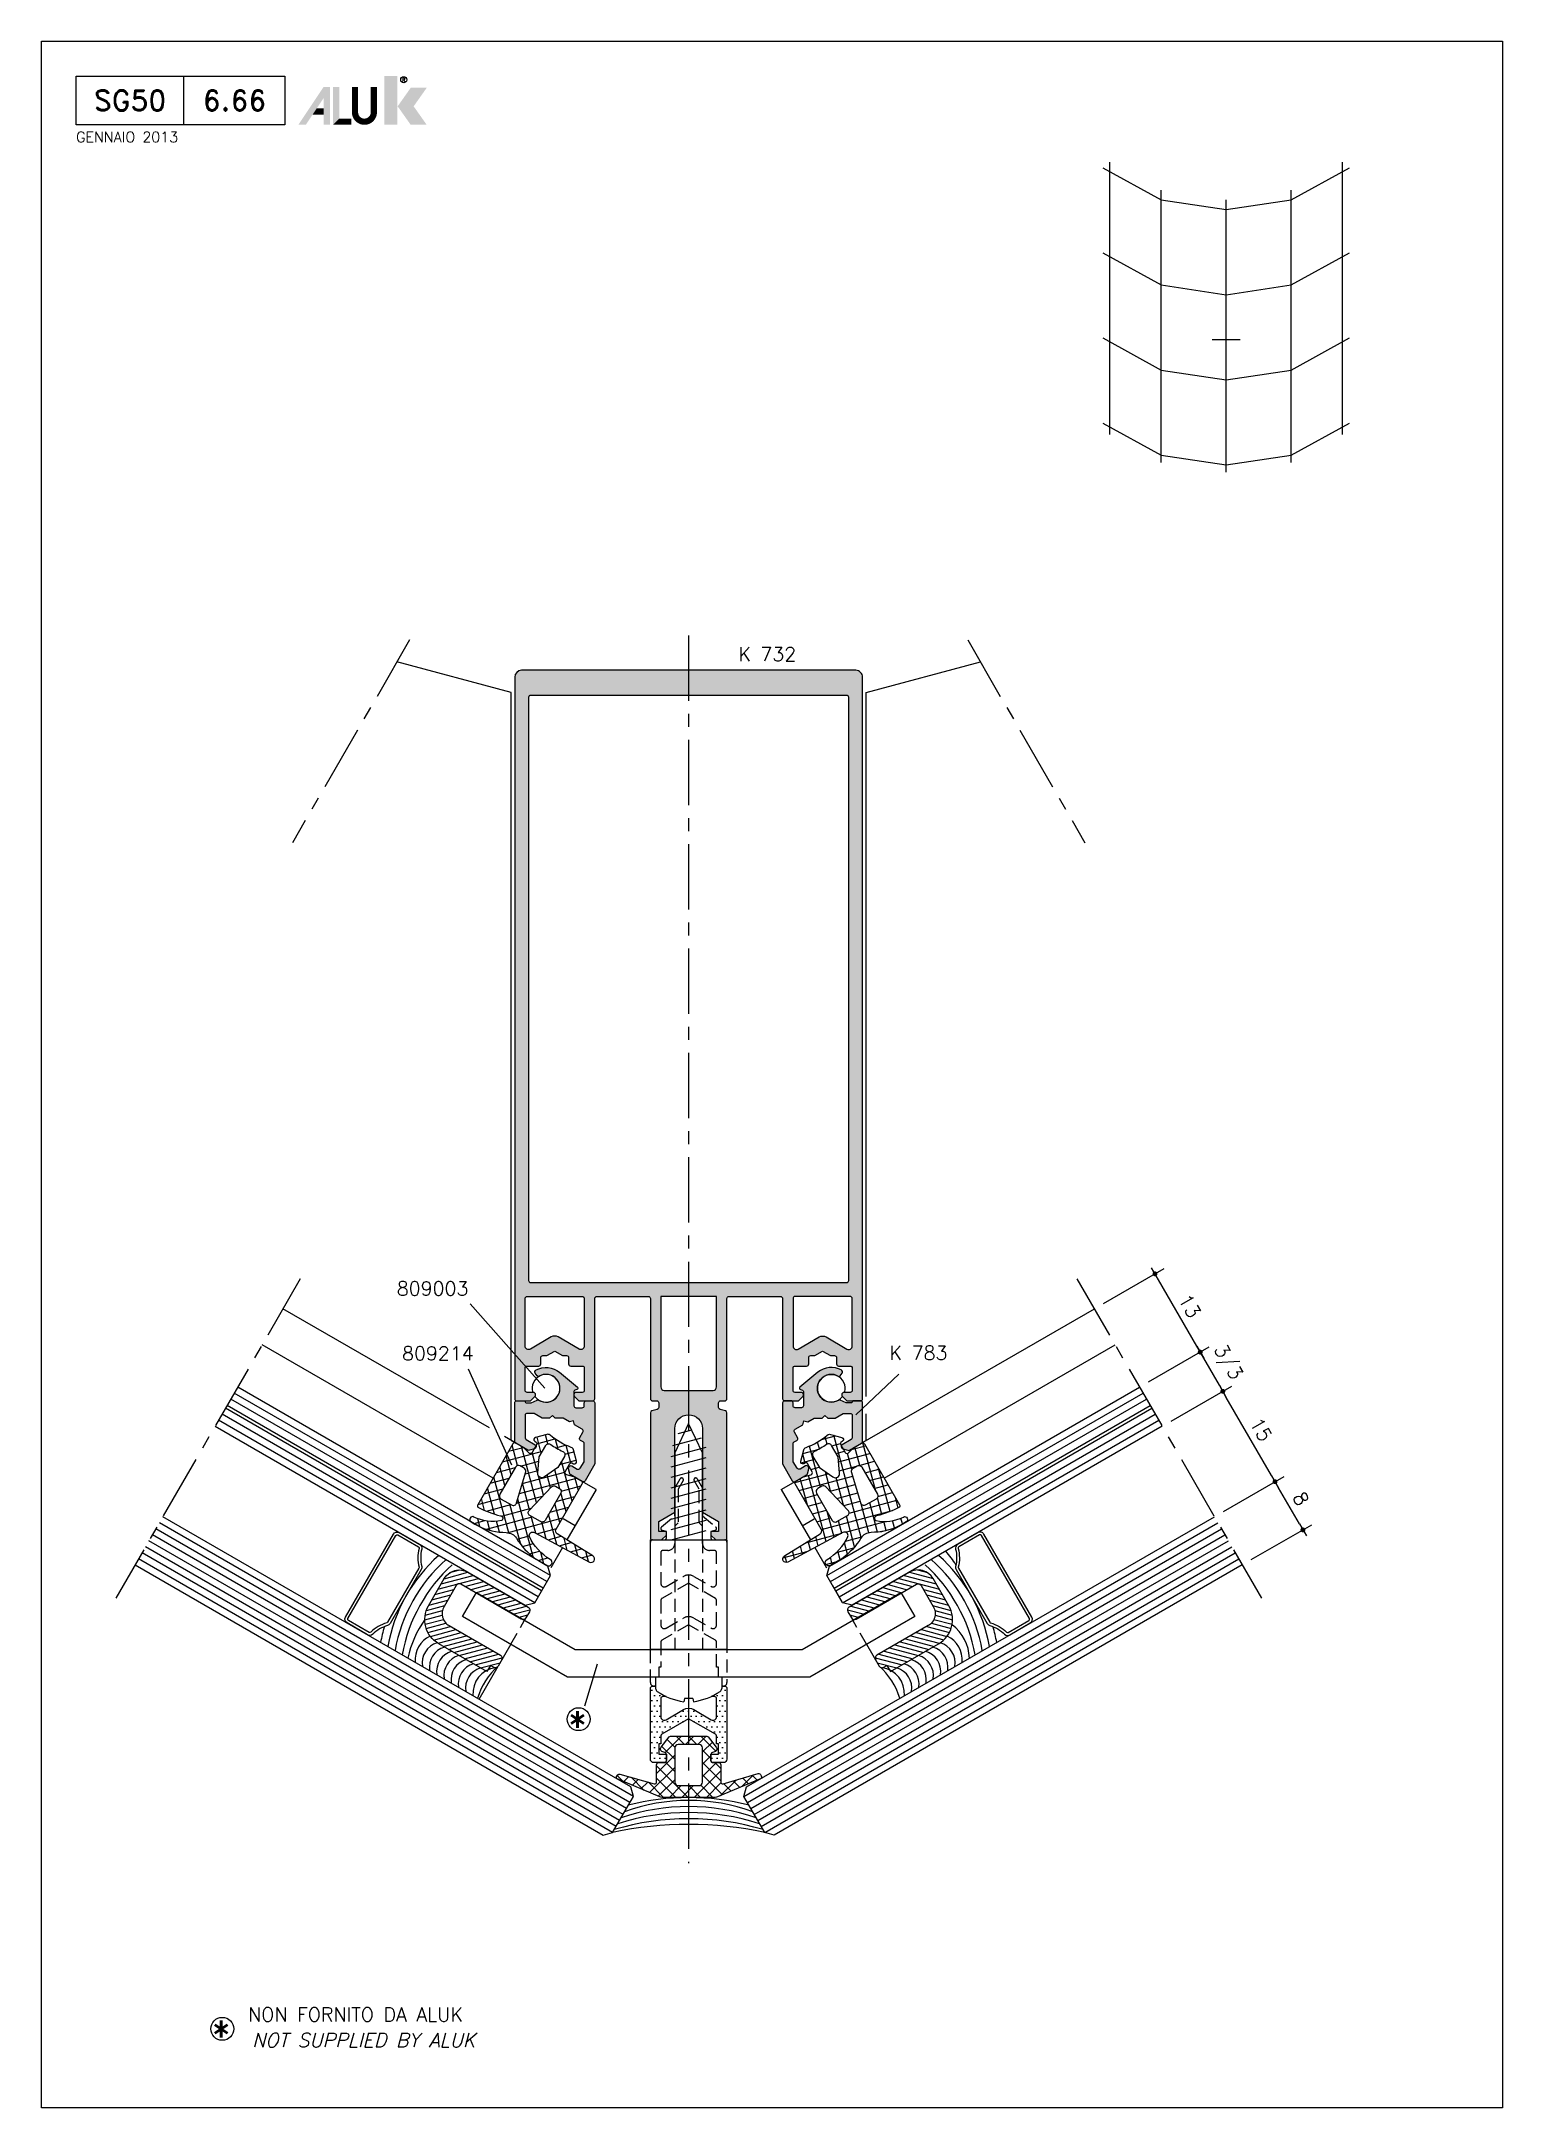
# Model space of a CAD drawing. Extents: x 0 to 1130, y -960 to 577.
# Drawn here: x 920 to 1130, y -320 to -23 of the extents above; entities that cross this region are included whole.
import ezdxf
from ezdxf.enums import TextEntityAlignment as Align

# ---------------------------------------------------------------- set-up
doc = ezdxf.new("R2010")
doc.units = 0
doc.header["$LTSCALE"] = 7.5
doc.header["$MEASUREMENT"] = 0
doc.linetypes.add('CENTER', pattern=[2, 1.25, -0.25, 0.25, -0.25])
doc.linetypes.add('HIDDEN', pattern=[0.375, 0.25, -0.125])
doc.layers.get('0').update_dxf_attribs({"linetype": 'CONTINUOUS'})
doc.layers.get('DEFPOINTS').update_dxf_attribs({"linetype": 'CONTINUOUS'})
for name, color, linetype in [('ACCESSORI', 200, 'CONTINUOUS'), ('ASSI', 1, 'CENTER'), ('FILL', 8, 'CONTINUOUS'), ('FINE', 7, 'CONTINUOUS'), ('GOMMA', 3, 'CONTINUOUS'), ('GROSSA', 4, 'CONTINUOUS'), ('MARCHIO', 7, 'CONTINUOUS'), ('NASC', 7, 'HIDDEN'), ('QUOTE', 254, 'CONTINUOUS'), ('TESTO', 2, 'CONTINUOUS'), ('TRATTEGGI', 140, 'CONTINUOUS'), ('VETRO', 6, 'CONTINUOUS'), ('VITERIA', 40, 'CONTINUOUS')]:
    doc.layers.add(name, color=color, linetype=linetype)
doc.styles.add('ING', font='romans.shx', dxfattribs={"oblique": 15})
doc.styles.add('RD', font='ROMAND.SHX', dxfattribs={"height": 3})
doc.styles.get("Standard").update_dxf_attribs({"font": 'romans.shx'})
doc.dimstyles.new('SCALA_1-1$0', dxfattribs={"dimtxt": 2, "dimasz": 1, "dimexe": 1.5, "dimexo": 1.5, "dimgap": 1, "dimtad": 3, "dimdsep": 46, "dimtxsty": 'Standard', "dimblk1": 'PUNTO', "dimblk2": 'PUNTO', "dimsah": 1, "dimcen": 0.09, "dimclrt": 2, "dimadec": 0, "dimazin": 0, "dimtfac": 0.7, "dimtmove": 0, "dimatfit": 3, "dimldrblk": 'PUNTO', "dimfxl": 1, "dimtolj": 2, "dimarcsym": 0})
pattern_1 = [(14.99999999999995, (920, -320), (-0.3235238063781502, 1.207407282861336), []), (104.9999999999999, (920, -320), (-1.207407282861336, -0.3235238063781502), [])]

msp = doc.modelspace()

# ---------------------------------------------------------------- texts
at = {"layer": 'TESTO'}
for s, height, p in [('K 732', 2, (1020.158629228498, -112.0953930444883)), ('809003', 2, (971.0841600781257, -203.2573185110904)), ('809214', 2, (971.8391357298333, -212.5792358065717)), ('K 783', 2, (1041.89662329557, -212.5214044415449)), ('NON FORNITO DA ALUK', 2, (949.7160413545753, -307.6134834648599)), ('*', 4.2, (944.403198373433, -311.6923571964401))]:
    msp.add_text(s, height=height, dxfattribs=at).set_placement(p)
at = {"layer": 'TESTO', "color": 2}
msp.add_text('*', height=4.2, dxfattribs=at).set_placement((995.6021214689106, -267.1932559056643))
at = {"layer": 'TESTO', "insert": (950.2920499089419, -309.3111010665948), "char_height": 2, "width": 38.10505031546779, "attachment_point": 1, "style": 'ING'}
msp.add_mtext('NOT SUPPLIED BY ALUK', dxfattribs=at)

# ---------------------------------------------------------------- blocks, each defined once
blk = doc.blocks.new('PUNTO')
blk.add_line((-1, 0), (1, 0))
at = {"const_width": 0.35}
blk.add_lwpolyline([(-0.1750000000000114, 0, 1), (0.1750000000000114, 0, 1)], format="xyb", close=True, dxfattribs=at)
blk = doc.blocks.new('*D158')
at = {"layer": 'DEFPOINTS', "color": 0, "transparency": 16777216}
for p in [(1097.289738244016, -230.0258281231133), (1088.579143472195, -235.0548923594257), (1092.579143472195, -241.9830955897011)]:
    blk.add_point(p, dxfattribs=at)
at = {"layer": 'QUOTE', "color": 0, "lineweight": -2, "transparency": 16777216}
for p, q in [((1089.878181577872, -234.3048923594257), (1098.588776349692, -229.2758281231133)), ((1100.789738244016, -236.0880059496043), (1097.789738244016, -230.8918535268977)), ((1093.878181577872, -241.2330955897011), (1102.588776349692, -236.2040313533888))]:
    blk.add_line(p, q, dxfattribs=at)
for p, rotation in [((1097.289738244016, -230.0258281231133), 120.0000000000002), ((1101.289738244016, -236.9540313533888), 300.0000000000002)]:
    blk.add_blockref('PUNTO', p, dxfattribs=dict(at, rotation=rotation))
at = {"layer": 'QUOTE', "color": 2, "transparency": 16777216, "insert": (1101.021789051585, -232.4899297382511), "char_height": 2, "attachment_point": 5, "rotation": 300.00000000000017}
blk.add_mtext('\\A2;8', dxfattribs=at)
blk = doc.blocks.new('*D159')
at = {"layer": 'DEFPOINTS', "color": 0, "transparency": 16777216}
for p in [(1089.789738244016, -217.0354470663465), (1081.079143472195, -222.064511302659), (1088.579143472195, -235.0548923594257)]:
    blk.add_point(p, dxfattribs=at)
at = {"layer": 'QUOTE', "color": 0, "lineweight": -2, "transparency": 16777216}
for p, q in [((1082.378181577872, -221.314511302659), (1091.088776349693, -216.2854470663465)), ((1096.789738244016, -229.1598027193288), (1090.289738244016, -217.901472470131)), ((1089.878181577872, -234.3048923594257), (1098.588776349693, -229.2758281231131))]:
    blk.add_line(p, q, dxfattribs=at)
for p, rotation in [((1089.789738244016, -217.0354470663465), 120.0000000000005), ((1097.289738244016, -230.0258281231132), 300.0000000000005)]:
    blk.add_blockref('PUNTO', p, dxfattribs=dict(at, rotation=rotation))
at = {"layer": 'QUOTE', "color": 2, "transparency": 16777216, "insert": (1095.271789051585, -222.5306375947298), "char_height": 2, "attachment_point": 5, "rotation": 300.0000000000005}
blk.add_mtext('\\A2;15', dxfattribs=at)
blk = doc.blocks.new('*D160')
at = {"layer": 'DEFPOINTS', "color": 0, "transparency": 16777216}
for p in [(1086.539738244017, -211.4062819417472), (1077.829143472195, -216.4353461780602), (1081.079143472195, -222.064511302659)]:
    blk.add_point(p, dxfattribs=at)
at = {"layer": 'QUOTE', "color": 0, "lineweight": -2, "transparency": 16777216}
for p, q in [((1079.128181577872, -215.6853461780602), (1087.838776349693, -210.6562819417472)), ((1089.289738244017, -216.1694216625616), (1087.039738244017, -212.2723073455317)), ((1082.378181577872, -221.314511302659), (1091.088776349693, -216.285447066346))]:
    blk.add_line(p, q, dxfattribs=at)
for p, rotation in [((1086.539738244017, -211.4062819417472), 120.0000000000005), ((1089.789738244017, -217.035447066346), 300.0000000000005)]:
    blk.add_blockref('PUNTO', p, dxfattribs=dict(at, rotation=rotation))
at = {"layer": 'QUOTE', "color": 2, "transparency": 16777216, "insert": (1090.350421405949, -212.9589597421418), "char_height": 2, "attachment_point": 5, "rotation": 300.0000000000005}
blk.add_mtext('\\A2;3/3', dxfattribs=at)
blk = doc.blocks.new('*D161')
at = {"layer": 'DEFPOINTS', "color": 0, "transparency": 16777216}
for p in [(1080.040496584901, -200.149265177491), (1071.32990181308, -205.1783294138035), (1077.829143472195, -216.4353461780601)]:
    blk.add_point(p, dxfattribs=at)
at = {"layer": 'QUOTE', "color": 0, "lineweight": -2, "transparency": 16777216}
for p, q in [((1072.628939918756, -204.4283294138035), (1081.339534690577, -199.399265177491)), ((1086.039738244016, -210.5402565379632), (1080.540496584901, -201.0152905812756)), ((1079.128181577872, -215.6853461780601), (1087.838776349693, -210.6562819417476))]:
    blk.add_line(p, q, dxfattribs=at)
for p, rotation in [((1080.040496584901, -200.149265177491), 119.9999999999997), ((1086.539738244016, -211.4062819417476), 299.9999999999997)]:
    blk.add_blockref('PUNTO', p, dxfattribs=dict(at, rotation=rotation))
at = {"layer": 'QUOTE', "color": 2, "transparency": 16777216, "insert": (1085.022168222027, -204.7777735596194), "char_height": 2, "attachment_point": 5, "rotation": 299.99999999999966}
blk.add_mtext('\\A2;13', dxfattribs=at)
blk = doc.blocks.new('nms')
at = {"layer": 'MARCHIO'}
blk.add_line((20.50147934574329, -11.9999999995182), (20.50147934574329, -4.999999999999886), dxfattribs=at)
blk.add_lwpolyline([(35.00295869148658, -11.99999999951808), (5, -11.9999999995182), (5, -5), (35.00295869148658, -4.999999999999886)], close=True, dxfattribs=at)
at = {"layer": 'MARCHIO', "const_width": 0.8940816252993522}
blk.add_lwpolyline([(47.78178684125191, -6.560045326696134), (47.78178684125191, -10.2014834159834, -1), (45.07883529948185, -10.2014834159834), (45.07883529948185, -6.560045326696134)], format="xyb", dxfattribs=at)
at = {"layer": 'MARCHIO'}
blk.add_circle((52.08193702134122, -5.532748934743857), 0.442301161380581, dxfattribs=at)
for points in [[(49.3005289680716, -4.962846688377361), (51.17750206310552, -4.962846688377361), (49.3005289680716, -11.9999999995182), (51.17750206310575, -11.99999999951822)], [(36.93009059657879, -11.9999999995182), (38.00278889696824, -11.9999999995182), (40.55672704512676, -6.560045326696155), (40.57736717417674, -8.138132583705648)], [(40.55672704512676, -6.560045326696155), (40.57736717417674, -8.138132583705648), (41.47144879947609, -6.560045326696155), (41.47144879947609, -11.99999999951822)], [(40.57736717417674, -11.99999999951822), (41.47144879947609, -11.99999999951822), (40.57736717417674, -8.138132583705648)], [(41.92884294506189, -6.560045326696134), (42.82292457036124, -6.560045326696134), (41.92884294506189, -11.99999999951822), (42.82292457036124, -11.10591837421885)], [(53.08245584193742, -6.682906760412976), (55.38160161531027, -6.682906760412997), (51.20583469872372, -9.341453379965586), (53.50498047209658, -9.341453379965586)], [(39.58173478356912, -9.631581169616915), (38.98568036670304, -10.52566279491623), (40.57736717417674, -9.6315811696169), (40.57736717417674, -10.52566279491625)], [(42.82292457036124, -11.10591837421885), (41.92884294506189, -11.99999999951822), (44.54298464239673, -11.10591837421889), (44.54298464239673, -11.99999999951822)], [(51.20583469872372, -9.341453379965586), (53.50498047209658, -9.341453379965586), (53.08245584193742, -11.99999999951822), (55.38160161531027, -11.99999999951822)]]:
    blk.add_solid(points, dxfattribs=at)
blk.add_text('R', height=0.4444645296249439, dxfattribs=at).set_placement((52.08193702134122, -5.532748934743857), align=Align.MIDDLE)
at = {"layer": 'MARCHIO', "color": 2, "style": 'RD'}
for tag, p in [('SERIE', (12.75295869148681, -8.499999999999886)), ('PAG', (27.75295869148681, -8.499999999999886))]:
    blk.add_attdef(tag, text='', height=3, dxfattribs=at).set_placement(p, align=Align.MIDDLE)
at = {"layer": 'MARCHIO', "color": 2}
blk.add_attdef('REVISIONE', (5, -14.50321972118852), '', height=1.5, dxfattribs=at)

# ---------------------------------------------------------------- dimensions: what is measured, and where the dimension line sits
at = {"layer": 'QUOTE'}
for p1, p2, distance, picture, middle in [((1077.829143472195, -216.4353461780601), (1071.32990181308, -205.1783294138035), -10.058128472625139, '*D161', (1085.022168222027, -204.7777735596194)), ((1092.579143472195, -241.9830955897011), (1088.579143472195, -235.0548923594256), -10.058128472625025, '*D158', (1101.021789051585, -232.4899297382511))]:
    dim = msp.add_aligned_dim(p1=p1, p2=p2, distance=distance, dimstyle='SCALA_1-1$0', dxfattribs=at)
    dim.commit()
    dim.dimension.update_dxf_attribs({"geometry": picture, "text_midpoint": middle})
dim = msp.add_linear_dim(base=(1086.539738244017, -211.4062819417472), p1=(1081.079143472195, -222.064511302659), p2=(1077.829143472195, -216.4353461780601), angle=300.0000000000005, text='3/3', dimstyle='SCALA_1-1$0', override={"dimtmove": 0}, dxfattribs=at)
dim.commit()
dim.dimension.update_dxf_attribs({"geometry": '*D160', "text_midpoint": (1088.164738244017, -214.2208645040466), "dimtype": 160})
dim = msp.add_linear_dim(base=(1089.789738244016, -217.0354470663465), p1=(1088.579143472195, -235.0548923594256), p2=(1081.079143472195, -222.064511302659), angle=300.0000000000005, dimstyle='SCALA_1-1$0', override={"dimtmove": 1}, dxfattribs=at)
dim.commit()
dim.dimension.update_dxf_attribs({"geometry": '*D159', "text_midpoint": (1095.271789051585, -222.5306375947298)})

# ---------------------------------------------------------------- hatches: boundary and pattern name
at = {"layer": 'FILL'}
h = msp.add_hatch(color=253, dxfattribs=at)
edge = h.paths.add_edge_path(flags=16)
edge.add_arc((990.324532521362, -117.3043425321972), 0.2999999999999545, 89.99999999999729, 180)
edge.add_line((990.0245325213623, -117.3043425321972), (990.0245325213623, -201.1043425321972))
edge.add_arc((990.324532521362, -201.1043425321972), 0.2999999999999545, 180, 270)
edge.add_line((990.324532521362, -201.4043425321971), (1035.724532521362, -201.4043425321971))
edge.add_arc((1035.724532521362, -201.1043425321972), 0.2999999999999545, 270, 360)
edge.add_line((1036.024532521362, -201.1043425321972), (1036.024532521362, -117.3043425321972))
edge.add_arc((1035.724532521362, -117.3043425321972), 0.2999999999999545, 0, 90)
edge.add_line((1035.724532521362, -117.0043425321973), (990.324532521362, -117.0043425321973))
edge = h.paths.add_edge_path()
edge.add_line((997.7245325213621, -217.2043425321973), (996.824532521362, -217.2043425321972))
edge.add_arc((996.824532521362, -217.5043425321972), 0.2999999999999829, 90.00000000000541, 180.0000000000054)
edge.add_line((996.5245325213621, -217.5043425321973), (996.5245325213621, -217.5800784634853))
edge.add_arc((996.824532521362, -217.5800784634853), 0.2999999999999261, 180, 225.0000000000038)
edge.add_line((996.6124004870062, -217.7922104978412), (997.1366645557182, -218.3164745665531))
edge.add_arc((997.348796590074, -218.1043425321972), 0.299999999999924, 224.9999999999981, 270.0000000000027)
edge.add_line((997.348796590074, -218.4043425321971), (999.2245325213621, -218.4043425321971))
edge.add_arc((999.2245325213621, -218.1043425321972), 0.2999999999999545, 270, 360)
edge.add_line((999.5245325213621, -218.1043425321972), (999.5245325213618, -203.7043425321971))
edge.add_arc((999.824532521362, -203.7043425321971), 0.2999999999999545, 90, 180, ccw=False)
edge.add_line((999.824532521362, -203.4043425321971), (1007.224532521362, -203.4043425321971))
edge.add_arc((1007.224532521362, -203.7043425321971), 0.2999999999999829, -5.5138116294983774e-12, 89.9999999999946, ccw=False)
edge.add_line((1007.524532521362, -203.7043425321971), (1007.524532521362, -218.1043425321972))
edge.add_arc((1007.824532521362, -218.1043425321971), 0.2999999999999829, 180.0000000000163, 270.0000000000163)
edge.add_line((1007.824532521362, -218.4043425321971), (1008.424532521362, -218.4043425321972))
edge.add_arc((1008.424532521362, -218.7043425321972), 0.3000000000000114, -1.0913936421275139e-11, 89.99999999998909, ccw=False)
edge.add_line((1008.724532521362, -218.7043425321972), (1008.724532521362, -219.3526054048861))
edge.add_arc((1008.424532521362, -219.3526054048861), 0.2999999999999972, -74.9999999999971, 0, ccw=False)
edge.add_line((1008.502178234893, -219.6423831527728), (1007.746886807831, -219.8447628807042))
edge.add_arc((1007.824532521362, -220.1345406285909), 0.299999999999927, 104.9999999999926, 179.9999999999891)
edge.add_line((1007.524532521362, -220.1345406285908), (1007.524532521362, -238.1043425321971))
edge.add_arc((1007.824532521362, -238.1043425321972), 0.2999999999999972, 179.9999999999864, 269.9999999999919)
edge.add_line((1007.824532521362, -238.4043425321972), (1009.124532521362, -238.4043425321971))
edge.add_line((1009.124532521362, -238.4043425321971), (1009.824532521362, -237.7043425321971))
edge.add_line((1009.824532521362, -237.7043425321971), (1009.824532521362, -237.2043425321971))
edge.add_line((1009.824532521362, -237.2043425321971), (1008.724532521362, -237.2043425321971))
edge.add_line((1008.724532521362, -237.2043425321971), (1008.724532521362, -235.7322481513334))
edge.add_line((1008.724532521362, -235.7322481513334), (1011.024532521362, -234.4043425321972))
edge.add_line((1011.024532521362, -234.4043425321972), (1011.024532521362, -222.4043425321972))
edge.add_arc((1013.024532521362, -222.4043425321972), 2, 0, 180, ccw=False)
edge.add_line((1015.024532521362, -222.4043425321972), (1015.024532521362, -234.4043425321972))
edge.add_line((1015.024532521362, -234.4043425321972), (1017.324532521362, -235.7322481513334))
edge.add_line((1017.324532521362, -235.7322481513334), (1017.324532521362, -237.2043425321971))
edge.add_line((1017.324532521362, -237.2043425321971), (1016.224532521362, -237.2043425321971))
edge.add_line((1016.224532521362, -237.2043425321971), (1016.224532521362, -237.7043425321971))
edge.add_line((1016.224532521362, -237.7043425321971), (1016.924532521362, -238.4043425321971))
edge.add_line((1016.924532521362, -238.4043425321971), (1018.224532521362, -238.4043425321971))
edge.add_arc((1018.224532521362, -238.1043425321971), 0.2999999999999403, 269.9999999999972, 360.0000000000027)
edge.add_line((1018.524532521362, -238.1043425321971), (1018.524532521362, -220.1345406285909))
edge.add_arc((1018.224532521362, -220.134540628591), 0.3000000000000398, 1.085629331272737e-11, 75.00000000001305)
edge.add_line((1018.302178234893, -219.8447628807042), (1017.546886807831, -219.6423831527729))
edge.add_arc((1017.624532521362, -219.3526054048862), 0.300000000000004, 179.9999999999891, 254.9999999999945, ccw=False)
edge.add_line((1017.324532521362, -219.3526054048861), (1017.324532521362, -219.2043425321971))
edge.add_line((1017.324532521362, -219.2043425321971), (1017.324532521362, -218.7043425321972))
edge.add_arc((1017.624532521362, -218.7043425321972), 0.3000000000000682, 90, 180, ccw=False)
edge.add_line((1017.624532521362, -218.4043425321972), (1018.224532521362, -218.4043425321972))
edge.add_arc((1018.224532521362, -218.1043425321972), 0.2999999999999829, 270.0000000000054, 359.9999999999946)
edge.add_line((1018.524532521362, -218.1043425321972), (1018.524532521362, -203.7043425321971))
edge.add_arc((1018.824532521362, -203.7043425321971), 0.2999999999999829, 90.0000000000054, 180.0000000000054, ccw=False)
edge.add_line((1018.824532521362, -203.4043425321971), (1026.224532521362, -203.4043425321971))
edge.add_arc((1026.224532521362, -203.7043425321971), 0.2999999999999545, 0, 90, ccw=False)
edge.add_line((1026.524532521362, -203.7043425321971), (1026.524532521362, -218.1043425321972))
edge.add_arc((1026.824532521362, -218.1043425321971), 0.3000000000000114, 180.0000000000109, 270.0000000000109)
edge.add_line((1026.824532521362, -218.4043425321971), (1028.70026845265, -218.4043425321972))
edge.add_arc((1028.70026845265, -218.1043425321972), 0.2999999999999829, 270.0000000000109, 315.0000000000115)
edge.add_line((1028.912400487006, -218.3164745665531), (1029.436664555718, -217.7922104978413))
edge.add_arc((1029.224532521362, -217.5800784634854), 0.3000000000000145, 315.0000000000038, 360.0000000000055)
edge.add_line((1029.524532521362, -217.5800784634853), (1029.524532521362, -217.5043425321973))
edge.add_arc((1029.224532521362, -217.5043425321973), 0.3000000000000398, 5.428146656363683e-12, 90.00000000000541)
edge.add_line((1029.224532521362, -217.2043425321972), (1028.324532521362, -217.2043425321972))
edge.add_arc((1028.324532521362, -216.9043425321972), 0.3000000000000398, 180.0000000000054, 270.0000000000054, ccw=False)
edge.add_line((1028.024532521362, -216.9043425321972), (1028.024532521362, -213.7043425321973))
edge.add_arc((1028.324532521362, -213.7043425321973), 0.3000000000000398, 89.9999999999946, 179.9999999999946, ccw=False)
edge.add_line((1028.324532521362, -213.4043425321973), (1029.974532521362, -213.4043425321973))
edge.add_arc((1029.974532521362, -213.1043425321973), 0.3000000000000398, 269.9999999999946, 359.9999999999946)
edge.add_line((1030.274532521362, -213.1043425321973), (1030.274532521362, -212.2043425321973))
edge.add_arc((1030.574532521362, -212.2043425321973), 0.3000000000000682, 90, 180, ccw=False)
edge.add_line((1030.574532521362, -211.9043425321972), (1031.140557925146, -211.9043425321972))
edge.add_line((1031.140557925147, -211.9043425321972), (1032.274532521362, -211.2496419938179))
edge.add_line((1032.274532521362, -211.2496419938179), (1033.408507117578, -211.9043425321971))
edge.add_line((1033.408507117578, -211.9043425321971), (1033.974532521362, -211.9043425321972))
edge.add_arc((1033.974532521362, -212.2043425321972), 0.3000000000000114, 1.0913936421275139e-11, 90.00000000001091, ccw=False)
edge.add_line((1034.274532521362, -212.2043425321972), (1034.274532521362, -213.1043425321973))
edge.add_arc((1034.574532521362, -213.1043425321973), 0.2999999999999261, 179.9999999999973, 270.0000000000054)
edge.add_line((1034.574532521362, -213.4043425321972), (1036.224532521362, -213.4043425321972))
edge.add_arc((1036.224532521362, -213.7043425321973), 0.3000000000000682, 0, 90, ccw=False)
edge.add_line((1036.524532521362, -213.7043425321973), (1036.524532521362, -216.9043425321972))
edge.add_arc((1036.224532521362, -216.9043425321972), 0.3000000000000398, 269.9999999999946, 359.99999999999187, ccw=False)
edge.add_line((1036.224532521362, -217.2043425321972), (1035.324532521362, -217.2043425321972))
edge.add_arc((1035.324532521362, -217.5043425321973), 0.2999999999999972, 90.00000000000541, 180.0000000000027)
edge.add_line((1035.024532521362, -217.5043425321973), (1035.024532521362, -217.5800784634853))
edge.add_arc((1035.324532521362, -217.5800784634852), 0.2999999999999829, 180.0000000000244, 225.0000000000288)
edge.add_line((1035.112400487006, -217.7922104978412), (1035.636664555718, -218.3164745665532))
edge.add_arc((1035.848796590074, -218.1043425321974), 0.2999999999998336, 224.9999999999923, 269.9999999999891)
edge.add_line((1035.848796590074, -218.4043425321972), (1037.724532521362, -218.4043425321972))
edge.add_arc((1037.724532521362, -218.1043425321972), 0.3000000000000682, 270, 360)
edge.add_line((1038.024532521362, -218.1043425321972), (1038.024532521362, -114.4043425321972))
edge.add_arc((1037.024532521362, -114.4043425321972), 1, 0, 90)
edge.add_line((1037.024532521362, -113.4043425321972), (989.0245325213623, -113.4043425321972))
edge.add_arc((989.0245325213623, -114.4043425321972), 1, 89.99999999999919, 179.9999999999968)
edge.add_line((988.0245325213623, -114.4043425321971), (988.0245325213623, -218.1043425321972))
edge.add_arc((988.324532521362, -218.1043425321972), 0.2999999999999829, 179.9999999999946, 269.9999999999946)
edge.add_line((988.324532521362, -218.4043425321972), (990.2002684526501, -218.4043425321972))
edge.add_arc((990.2002684526501, -218.1043425321972), 0.2999999999999829, 270.0000000000027, 314.9999999999981)
edge.add_line((990.4124004870062, -218.3164745665532), (990.9366645557182, -217.7922104978413))
edge.add_arc((990.7245325213621, -217.5800784634854), 0.3000000000000346, 315.0000000000077, 360.0000000000163)
edge.add_line((991.0245325213621, -217.5800784634853), (991.0245325213621, -217.5043425321973))
edge.add_arc((990.7245325213621, -217.5043425321973), 0.2999999999999545, 0, 90)
edge.add_line((990.7245325213621, -217.2043425321973), (989.824532521362, -217.2043425321972))
edge.add_arc((989.824532521362, -216.9043425321973), 0.2999999999999829, 179.9999999999946, 269.9999999999946, ccw=False)
edge.add_line((989.5245325213621, -216.9043425321972), (989.5245325213621, -213.7043425321973))
edge.add_arc((989.824532521362, -213.7043425321973), 0.2999999999999829, 90.0000000000054, 180.0000000000054, ccw=False)
edge.add_line((989.824532521362, -213.4043425321973), (991.4745325213621, -213.4043425321972))
edge.add_arc((991.4745325213621, -213.1043425321973), 0.2999999999998835, 270.0000000000081, 360.0000000000136)
edge.add_line((991.7745325213621, -213.1043425321973), (991.7745325213621, -212.2043425321972))
edge.add_arc((992.074532521362, -212.2043425321972), 0.3000000000000256, 89.99999999999193, 179.9999999999891, ccw=False)
edge.add_line((992.074532521362, -211.9043425321972), (992.6405579251464, -211.9043425321971))
edge.add_line((992.6405579251464, -211.9043425321971), (993.7745325213618, -211.2496419938179))
edge.add_line((993.7745325213621, -211.2496419938179), (994.9085071175778, -211.9043425321972))
edge.add_line((994.9085071175778, -211.9043425321972), (995.4745325213621, -211.9043425321972))
edge.add_arc((995.4745325213619, -212.2043425321973), 0.3000000000000682, 0, 90, ccw=False)
edge.add_line((995.7745325213621, -212.2043425321973), (995.7745325213621, -213.1043425321973))
edge.add_arc((996.074532521362, -213.1043425321973), 0.3000000000000398, 180.0000000000054, 270.0000000000054)
edge.add_line((996.074532521362, -213.4043425321973), (997.7245325213621, -213.4043425321972))
edge.add_arc((997.7245325213621, -213.7043425321972), 0.3000000000000114, -1.0913936421275139e-11, 89.99999999998909, ccw=False)
edge.add_line((998.0245325213621, -213.7043425321973), (998.0245325213621, -216.9043425321972))
edge.add_arc((997.7245325213621, -216.9043425321973), 0.3000000000000114, -89.99999999998909, 1.0913936421275139e-11, ccw=False)
edge = h.paths.add_edge_path(flags=16)
edge.add_line((989.5245325213621, -210.5279541560795), (989.5245325213621, -203.7043425321971))
edge.add_arc((989.824532521362, -203.7043425321971), 0.2999999999999545, 90, 180, ccw=False)
edge.add_line((989.824532521362, -203.4043425321971), (997.7245325213619, -203.4043425321971))
edge.add_arc((997.7245325213619, -203.7043425321972), 0.3000000000000398, 5.4001247917767614e-12, 90.0000000000054, ccw=False)
edge.add_line((998.0245325213621, -203.7043425321971), (998.0245325213623, -210.5279541585822))
edge.add_arc((997.5245325213621, -210.5279541585823), 0.4999999999999858, -120.00000010754559, 3.183231456205249e-12, ccw=False)
edge.add_line((997.2745325205494, -210.9609668600052), (994.2745325321994, -209.2289160516543))
edge.add_arc((993.7745325321994, -210.0949414554387), 1.000000000000017, 59.99999999999776, 119.9999999999964)
edge.add_line((993.2745325321994, -209.2289160516542), (990.2745325205492, -210.960966858441))
edge.add_arc((990.0245325213621, -210.5279541560795), 0.4999999999999585, 180, 299.9999998924515, ccw=False)
edge = h.paths.add_edge_path(flags=16)
edge.add_line((1017.024532521362, -216.4043425321972), (1017.024532521362, -203.4043425321972))
edge.add_line((1017.024532521362, -203.4043425321972), (1009.024532521362, -203.4043425321972))
edge.add_line((1009.024532521362, -203.4043425321972), (1009.024532521362, -216.4043425321973))
edge.add_arc((1009.524532521362, -216.4043425321973), 0.5, 180, 270)
edge.add_line((1009.524532521362, -216.9043425321973), (1016.524532521362, -216.9043425321972))
edge.add_arc((1016.524532521362, -216.4043425321972), 0.5, 270, 360)
edge = h.paths.add_edge_path(flags=16)
edge.add_arc((1032.274532510525, -210.0949414554387), 1.000000000000004, 59.99999999999659, 119.9999999999961, ccw=False)
edge.add_line((1032.774532510525, -209.2289160516543), (1035.774532522175, -210.960966858441))
edge.add_arc((1036.024532521362, -210.5279541560795), 0.5000000000000187, 240.0000001075431, 359.9999999999968)
edge.add_line((1036.524532521362, -210.5279541560795), (1036.524532521362, -203.7043425321971))
edge.add_arc((1036.224532521362, -203.7043425321971), 0.3000000000000398, 5.428146656363683e-12, 90.00000000000541)
edge.add_line((1036.224532521362, -203.4043425321971), (1028.324532521362, -203.4043425321972))
edge.add_arc((1028.324532521362, -203.7043425321972), 0.2999999999999545, 90, 180)
edge.add_line((1028.024532521362, -203.7043425321972), (1028.024532521362, -210.5279541585822))
edge.add_arc((1028.524532521362, -210.5279541585822), 0.5000000000000284, 180.0000000000016, 300.0000001075502)
edge.add_line((1028.774532522175, -210.9609668600052), (1031.774532510525, -209.2289160516542))
h = msp.add_hatch(color=253, dxfattribs=at)
edge = h.paths.add_edge_path()
edge.add_line((989.6745325213624, -223.9666112045438), (990.9628011115801, -224.7103934218944))
edge.add_arc((990.8128011115803, -224.9702010430298), 0.3000000000000641, -30.00000000000108, 60.00000000000267, ccw=False)
edge.add_line((991.0726087327157, -225.1202010430298), (991.0347407670715, -225.1857902835044))
edge.add_arc((990.7749331459363, -225.0357902835044), 0.3000000000001062, 285.0000000000118, 330.00000000001046, ccw=False)
edge.add_line((990.852578859467, -225.3255680313912), (990.1364208233153, -225.5174619988312))
edge.add_arc((990.0587751097844, -225.2276842509443), 0.3000000000001048, 240.00000000002018, 285.0000000000144, ccw=False)
edge.add_line((989.9087751097845, -225.4874918720798), (988.1745325213624, -224.4862264468142))
edge.add_arc((988.3245325213625, -224.2264188256789), 0.3000000000000026, 179.9999999999973, 239.9999999999959, ccw=False)
edge.add_line((988.0245325213623, -224.2264188256789), (988.0245325213623, -218.7043425321972))
edge.add_arc((988.3245325213622, -218.7043425321971), 0.2999999999999972, 90.00000000000807, 180.0000000000136, ccw=False)
edge.add_line((988.3245325213622, -218.4043425321971), (989.3745325213622, -218.4043425321972))
edge.add_arc((989.3745325213622, -218.5543425321972), 0.1500000000000341, 2.1714186004828662e-11, 90.00000000002171, ccw=False)
edge.add_arc((989.6745325213624, -218.5543425321973), 0.1500000000001478, 179.9999999999349, 269.9999999999349)
edge.add_line((989.6745325213624, -218.7043425321975), (990.3872695714444, -218.7043425321974))
edge.add_line((990.3872695714444, -218.7043425321974), (991.276001796188, -218.2899198897504))
edge.add_arc((991.360525448536, -218.4711814471578), 0.2000000000000713, 58.05573115085491, 114.9999999999992, ccw=False)
edge.add_arc((992.5245325213623, -216.6043425321973), 1.999999999999986, 238.0557311508555, 479.7840914295469)
edge.add_arc((991.4317199196485, -214.6949550341928), 0.1999999999999973, 214.9999999999912, 299.78409142953683, ccw=False)
edge.add_line((991.2678895107906, -214.809670321463), (990.9854654389951, -214.4063269462725))
edge.add_arc((991.2312110522819, -214.2342540153672), 0.2999999999999874, 118.62062979155169, 214.9999999999955, ccw=False)
edge.add_arc((992.5245325213627, -216.6043425321976), 2.9999999999994, 49.966483566763486, 118.6206297915621, ccw=False)
edge.add_line((994.4542393643205, -214.3073376344583), (997.053179644226, -216.4506994755708))
edge.add_arc((996.9245325213622, -216.60383313542), 0.1999999999999698, -74.99999999999932, 49.966483566755926, ccw=False)
edge.add_line((996.9762963303829, -216.7970183006778), (996.6727687123418, -216.8783482808125))
edge.add_arc((996.7245325213623, -217.0715334460703), 0.1999999999999673, 105.0000000000096, 180)
edge.add_line((996.5245325213623, -217.0715334460703), (996.5245325213623, -219.1043425321974))
edge.add_arc((996.8245325213622, -219.1043425321974), 0.3000000000000398, 180.0000000000054, 270.0000000000054)
edge.add_line((996.8245325213622, -219.4043425321974), (997.7245325213621, -219.4043425321974))
edge.add_arc((997.7245325213621, -219.1043425321974), 0.2999999999999829, 270.0000000000054, 360.0000000000055)
edge.add_line((998.0245325213623, -219.1043425321974), (998.0245325213623, -218.7043425321973))
edge.add_arc((998.3245325213622, -218.7043425321972), 0.3000000000001108, 90.00000000000807, 180.0000000000027, ccw=False)
edge.add_line((998.3245325213622, -218.4043425321971), (999.2245325213621, -218.4043425321971))
edge.add_arc((999.2245325213621, -218.7043425321971), 0.2999999999999687, -2.6716406864579767e-12, 89.99999999999733, ccw=False)
edge.add_line((999.5245325213623, -218.7043425321971), (999.5245325213623, -227.4810396193935))
edge.add_line((999.5245325213623, -227.4810396193935), (998.1338246648836, -229.8898162853003))
edge.add_arc((997.8740170437482, -229.7398162853003), 0.2999999999999864, 240.0000000000029, 330.00000000000665, ccw=False)
edge.add_line((997.7240170437483, -229.9996239064357), (996.0995820764615, -229.0617559407916))
edge.add_arc((996.2495820764616, -228.8019483196563), 0.2999999999999922, 194.9999999999864, 239.99999999998852, ccw=False)
edge.add_line((995.9598043285748, -228.879594033187), (995.7679103611347, -228.1634359970352))
edge.add_arc((996.0576881090215, -228.0857902835047), 0.2999999999999928, 149.9999999999606, 194.9999999999555, ccw=False)
edge.add_line((995.7978804878862, -227.9357902835045), (995.8357484535302, -227.8702010430297))
edge.add_arc((996.0955560746654, -228.0202010430297), 0.2999999999999529, 59.999999999996476, 150.0000000000124, ccw=False)
edge.add_line((996.2455560746655, -227.7603934218944), (997.0249789380714, -228.2103934218944))
edge.add_arc((997.1749789380715, -227.9505858007591), 0.2999999999999637, 239.9999999999979, 330.00000000001)
edge.add_line((997.4347865592067, -228.1005858007591), (997.9843401424976, -227.148731073018))
edge.add_arc((997.7245325213621, -226.9987310730183), 0.2999999999999253, 330.0000000000595, 360.0000000000543)
edge.add_line((998.0245325213621, -226.998731073018), (998.0245325213623, -224.5728289871924))
edge.add_arc((997.7245325213621, -224.5728289871923), 0.2999999999999687, 359.9999999999946, 419.9999999999992)
edge.add_line((997.8745325213622, -224.313021366057), (997.4960370218273, -224.0944968875134))
edge.add_arc((997.6460370218272, -223.8346892663781), 0.2999999999999656, 149.9999999999881, 239.99999999999181, ccw=False)
edge.add_line((997.386229400692, -223.6846892663781), (997.836229400692, -222.9052664029721))
edge.add_arc((997.5764217795565, -222.7552664029721), 0.2999999999999935, 330.0000000000043, 420.0000000000043)
edge.add_line((997.7264217795564, -222.4954587818368), (996.6005887546366, -221.8454587818368))
edge.add_line((996.6005887546366, -221.8454587818368), (996.4541785931228, -221.2990486203231))
edge.add_line((996.4541785931228, -221.2990486203231), (995.9077684316089, -221.4454587818368))
edge.add_line((995.9077684316092, -221.4454587818368), (994.970527594432, -220.9043425321972))
edge.add_line((994.970527594432, -220.9043425321972), (993.8352446103011, -220.9043425321972))
edge.add_line((993.8352446103008, -220.9043425321972), (993.4352446103007, -220.5043425321971))
edge.add_line((993.435244610301, -220.5043425321971), (993.0352446103009, -220.9043425321971))
edge.add_line((993.0352446103009, -220.9043425321971), (991.970527594432, -220.9043425321971))
edge.add_line((991.970527594432, -220.9043425321971), (990.827707271405, -220.2445349110621))
edge.add_arc((990.6777072714046, -220.5043425321973), 0.2999999999999713, 59.99999999997365, 89.99999999997557)
edge.add_line((990.6777072714049, -220.2043425321974), (989.8245325213622, -220.2043425321975))
edge.add_arc((989.8245325213622, -220.5043425321974), 0.2999999999999545, 90, 180)
edge.add_line((989.5245325213623, -220.5043425321974), (989.5245325213623, -223.7068035834084))
edge.add_arc((989.8245325213625, -223.7068035834084), 0.3000000000000256, 180.0000000000109, 240.0000000000168)
h = msp.add_hatch(color=253, dxfattribs=at)
edge = h.paths.add_edge_path()
edge.add_line((1036.374532521362, -223.9666112045437), (1035.086263931144, -224.7103934218943))
edge.add_arc((1035.236263931144, -224.9702010430297), 0.3000000000000641, 119.9999999999973, 210.000000000001)
edge.add_line((1034.976456310008, -225.1202010430297), (1035.014324275653, -225.1857902835044))
edge.add_arc((1035.274131896788, -225.0357902835044), 0.3000000000001062, 209.9999999999895, 254.9999999999883)
edge.add_line((1035.196486183257, -225.3255680313912), (1035.912644219409, -225.5174619988311))
edge.add_arc((1035.99028993294, -225.2276842509443), 0.3000000000001048, 254.9999999999856, 299.9999999999798)
edge.add_line((1036.14028993294, -225.4874918720797), (1037.874532521362, -224.4862264468141))
edge.add_arc((1037.724532521362, -224.2264188256788), 0.3000000000000026, 300.0000000000041, 360.0000000000027)
edge.add_line((1038.024532521362, -224.2264188256788), (1038.024532521362, -218.7043425321971))
edge.add_arc((1037.724532521362, -218.704342532197), 0.2999999999999403, 359.9999999999756, 449.999999999981)
edge.add_line((1037.724532521362, -218.404342532197), (1036.674532521362, -218.4043425321971))
edge.add_arc((1036.674532521362, -218.5543425321971), 0.1500000000000341, 89.99999999997829, 179.9999999999783)
edge.add_arc((1036.374532521362, -218.5543425321972), 0.1500000000001478, -89.99999999993491, 6.508571459562518e-11, ccw=False)
edge.add_line((1036.374532521362, -218.7043425321974), (1035.66179547128, -218.7043425321973))
edge.add_line((1035.66179547128, -218.7043425321973), (1034.773063246536, -218.2899198897503))
edge.add_arc((1034.688539594188, -218.4711814471577), 0.2000000000000713, 65.00000000000085, 121.9442688491451)
edge.add_arc((1033.524532521362, -216.6043425321972), 1.999999999999986, 60.21590857045322, 301.9442688491445, ccw=False)
edge.add_arc((1034.617345123076, -214.6949550341927), 0.2000000000000749, 240.2159085704571, 325.0000000000048)
edge.add_line((1034.781175531934, -214.809670321463), (1035.063599603729, -214.4063269462724))
edge.add_arc((1034.817853990442, -214.2342540153671), 0.2999999999999874, 325.0000000000046, 421.3793702084483)
edge.add_arc((1033.524532521361, -216.6043425321975), 2.999999999999399, 61.37937020843848, 130.0335164332371)
edge.add_line((1031.594825678404, -214.3073376344583), (1028.995885398498, -216.4506994755707))
edge.add_arc((1029.124532521362, -216.60383313542), 0.1999999999999698, 130.0335164332441, 254.9999999999993)
edge.add_line((1029.072768712341, -216.7970183006778), (1029.376296330383, -216.8783482808124))
edge.add_arc((1029.324532521362, -217.0715334460702), 0.1999999999999673, 0, 74.9999999999904, ccw=False)
edge.add_line((1029.524532521362, -217.0715334460702), (1029.524532521362, -219.1043425321974))
edge.add_arc((1029.224532521362, -219.1043425321973), 0.3000000000000398, 269.9999999999946, 359.99999999999454, ccw=False)
edge.add_line((1029.224532521362, -219.4043425321974), (1028.324532521362, -219.4043425321974))
edge.add_arc((1028.324532521362, -219.1043425321974), 0.2999999999999829, 179.9999999999946, 269.9999999999946, ccw=False)
edge.add_line((1028.024532521362, -219.1043425321974), (1028.024532521362, -218.7043425321972))
edge.add_arc((1027.724532521362, -218.7043425321972), 0.3000000000001108, 359.9999999999973, 449.9999999999919)
edge.add_line((1027.724532521362, -218.4043425321971), (1026.824532521362, -218.404342532197))
edge.add_arc((1026.824532521362, -218.704342532197), 0.2999999999999829, 90.00000000000541, 180.0000000000054)
edge.add_line((1026.524532521362, -218.704342532197), (1026.524532521362, -227.4810396193935))
edge.add_line((1026.524532521362, -227.4810396193935), (1027.915240377841, -229.8898162853003))
edge.add_arc((1028.175047998976, -229.7398162853003), 0.3000000000000641, 209.9999999999973, 300.000000000001)
edge.add_line((1028.325047998976, -229.9996239064357), (1029.949482966263, -229.0617559407915))
edge.add_arc((1029.799482966263, -228.8019483196563), 0.299999999999879, 299.9999999999958, 344.9999999999968)
edge.add_line((1030.08926071415, -228.879594033187), (1030.28115468159, -228.1634359970352))
edge.add_arc((1029.991376933703, -228.0857902835045), 0.2999999999999746, 345.0000000000155, 390.0000000000106)
edge.add_line((1030.251184554838, -227.9357902835045), (1030.213316589194, -227.8702010430297))
edge.add_arc((1029.953508968059, -228.0202010430297), 0.2999999999999529, 29.99999999998765, 120.0000000000035)
edge.add_line((1029.803508968059, -227.7603934218944), (1029.024086104653, -228.2103934218944))
edge.add_arc((1028.874086104653, -227.9505858007591), 0.2999999999999637, 209.99999999999, 300.0000000000021, ccw=False)
edge.add_line((1028.614278483517, -228.1005858007591), (1028.064724900227, -227.148731073018))
edge.add_arc((1028.324532521362, -226.9987310730181), 0.2999999999999827, 179.9999999999864, 209.9999999999812, ccw=False)
edge.add_line((1028.024532521362, -226.998731073018), (1028.024532521362, -224.5728289871923))
edge.add_arc((1028.324532521362, -224.5728289871923), 0.2999999999999687, 120.0000000000008, 180.0000000000054, ccw=False)
edge.add_line((1028.174532521362, -224.313021366057), (1028.553028020897, -224.0944968875134))
edge.add_arc((1028.403028020897, -223.8346892663781), 0.2999999999999656, 300.0000000000082, 390.0000000000118)
edge.add_line((1028.662835642032, -223.6846892663781), (1028.212835642033, -222.905266402972))
edge.add_arc((1028.472643263168, -222.7552664029721), 0.2999999999999935, 119.99999999999571, 209.9999999999957, ccw=False)
edge.add_line((1028.322643263168, -222.4954587818367), (1029.448476288087, -221.8454587818368))
edge.add_line((1029.448476288087, -221.8454587818368), (1029.594886449601, -221.2990486203231))
edge.add_line((1029.594886449601, -221.2990486203231), (1030.141296611115, -221.4454587818368))
edge.add_line((1030.141296611115, -221.4454587818368), (1031.078537448293, -220.9043425321971))
edge.add_line((1031.078537448292, -220.9043425321971), (1032.213820432423, -220.9043425321971))
edge.add_line((1032.213820432423, -220.9043425321971), (1032.613820432423, -220.5043425321971))
edge.add_line((1032.613820432423, -220.5043425321971), (1033.013820432423, -220.904342532197))
edge.add_line((1033.013820432423, -220.904342532197), (1034.078537448293, -220.904342532197))
edge.add_line((1034.078537448292, -220.904342532197), (1035.221357771319, -220.244534911062))
edge.add_arc((1035.371357771319, -220.5043425321973), 0.2999999999999713, 90.00000000002439, 120.00000000002629, ccw=False)
edge.add_line((1035.371357771319, -220.2043425321973), (1036.224532521362, -220.2043425321974))
edge.add_arc((1036.224532521362, -220.5043425321973), 0.2999999999999545, 0, 90, ccw=False)
edge.add_line((1036.524532521362, -220.5043425321973), (1036.524532521362, -223.7068035834083))
edge.add_arc((1036.224532521362, -223.7068035834083), 0.3000000000000256, 299.99999999998323, 359.99999999998914, ccw=False)
h = msp.add_hatch(dxfattribs=at)
h.set_pattern_fill('ANSI37', color=137, scale=10, angle=329.9999999999999, style=0)
h.set_pattern_definition(pattern_1)
h.paths.add_polyline_path([(987.0317747555196, -237.365540979672, 0.0279488201277153), (986.8096662670814, -237.3414049599422), (986.3043758492711, -237.30274689937, -0.110612041823471), (982.5869319759079, -236.2663742513371), (981.7126684321736, -235.7616179590194, -0.9292461723943047), (982.1611350617402, -235.1017363729839, 0.1649688112626651), (986.1189073094356, -235.6158488984717, 0.7904883406482366), (985.9665498632726, -234.9288983003173, -0.05312709888512344), (982.826918150364, -233.7485662366686, -0.4142135623729978), (982.7171105292286, -233.3387586155334), (987.7647249002271, -224.5960340679495, -0.4142135623731505), (988.1745325213624, -224.4862264468142), (989.2149696037445, -225.0869230764024, -0.0655434628152484), (989.2771016381007, -225.1345986631818), (990.0408614560888, -225.8983584811703, 0.4931454260312266), (990.5128011115803, -225.8362264468143), (991.2015950347272, -224.643200375979, 0.3888787318530059), (991.1431052412406, -224.3793699671212), (990.9007451328102, -224.2096675922369, -0.6370702608073496), (990.9951723501849, -223.6741442310635), (992.6457301390155, -223.2318786044853, -0.2454199115108711), (993.0975750073399, -223.3326956713929, 0.04434285628740945), (994.5462819174329, -224.3500327813981), (994.0462819174329, -225.2160581851824, -0.02265679805365915), (993.1989138253884, -224.6742304970987, 0.4410091218321953), (992.4777443881001, -224.8328448578912), (991.5520315961221, -226.4362264468143), (991.3445217794392, -228.80807468201, 0.2914734167828084), (991.6422385929241, -229.3799833668286)])
h.paths.add_polyline_path([(989.6179034522584, -228.613025474015, 0.3288304544284983), (989.3803476491994, -228.0691554814121), (988.8297884096885, -227.7512899562755, 0.4142135623730941), (988.1467757077962, -227.9343026581677), (985.8967757077962, -231.8314169751977, 0.4142135623731152), (986.0797884096885, -232.51442967709), (987.5680607114084, -233.3736840911154, 0.5050829045456721), (988.3056165144671, -233.0515286799339)], flags=16)
h.paths.add_polyline_path([(991.6422385929241, -229.3799833668286, 0.2914734223893663), (992.2863844601047, -229.3518593542319), (994.2367103478534, -227.986226446814), (995.1624231398318, -226.3828448578912, 0.44100912183203), (994.939202487039, -225.6789866243703, -0.02265679756541681), (994.0462819174329, -225.2160581851824), (994.5462819174329, -224.3500327813981, 0.04434285659807329), (996.1516751646968, -225.0959812193751, -0.2454199115108631), (996.4649077399363, -225.4368818204599), (996.9071733655107, -227.0874396055457, -0.6370702608072792), (996.490610139102, -227.4369776551874), (996.2224634886468, -227.3119388185715, 0.3888787318528504), (995.9647347555417, -227.393200375979), (995.2759408323948, -228.5862264468143, 0.4931454260312618), (995.4581027399993, -229.0260041947011), (996.5395680180154, -229.3157819425877), (997.6142094226127, -229.9362264468143, -0.4142135623730951), (997.7240170437481, -230.3460340679497), (993.9664518518769, -236.8543278930227, 0.4052432957209685), (994.1362810731503, -237.5294566447312), (996.0610531997745, -238.7210209076691), (994.8397290413386, -239.4623879275895), (990.850580528137, -237.3203934186577, 0.6756558563554195), (990.1383127059771, -237.9148996437568, 0.1494527194712063), (993.1505993268311, -241.2157195322065, -0.925745551245078), (992.699457418395, -242.104843537744), (991.3621484759938, -241.3327478598589, -0.09819273378049216), (988.5437117603792, -238.5630937600001), (988.3029233500806, -238.1359076429053, 0.1926945525451828), (987.0317747555196, -237.365540979672)])
h.paths.add_polyline_path([(990.1308981010875, -234.105355495316, 0.5050829045456721), (990.2206812325671, -234.9051752630642), (991.708953534287, -235.7644296770898, 0.4142135623731152), (992.3919662361791, -235.5814169751976), (994.6419662361791, -231.6843026581675, 0.4142135623730941), (994.458953534287, -231.0012899562753), (993.9083942947759, -230.6834244311387, 0.3288304544284983), (993.3186111632963, -230.7496300671749)], flags=16)
h.paths.add_polyline_path([(994.8397290413386, -239.4623879275895), (996.0610531997745, -238.721020907669), (999.2663656489658, -240.7053263291656, -0.9697392325155793), (998.7666016097976, -241.5709430368009)])
h = msp.add_hatch(dxfattribs=at)
h.set_pattern_fill('ANSI37', color=137, scale=10, angle=329.9999999999999, style=0)
h.set_pattern_definition(pattern_1)
h.paths.add_polyline_path([(1039.017290287204, -237.3655409796725, -0.0279488201277153), (1039.239398775642, -237.3414049599427), (1039.744689193453, -237.3027468993706, 0.110612041823471), (1043.462133066816, -236.2663742513377), (1044.33639661055, -235.76161795902, 0.9292461723943047), (1043.887929980983, -235.1017363729844, -0.1649688112626651), (1039.930157733288, -235.6158488984722, -0.7904883406482366), (1040.082515179451, -234.9288983003178, 0.05312709888512344), (1043.22214689236, -233.7485662366692, 0.4142135623729978), (1043.331954513495, -233.3387586155339), (1038.284340142497, -224.59603406795, 0.4142135623731505), (1037.874532521362, -224.4862264468147), (1036.834095438979, -225.0869230764029, 0.0655434628152484), (1036.771963404623, -225.1345986631823), (1036.008203586635, -225.8983584811708, -0.4931454260312266), (1035.536263931144, -225.8362264468147), (1034.847470007996, -224.6432003759794, -0.3888787318530059), (1034.905959801483, -224.3793699671216), (1035.148319909914, -224.2096675922373, 0.6370702608073496), (1035.053892692539, -223.6741442310639), (1033.403334903708, -223.2318786044857, 0.2454199115108711), (1032.951490035384, -223.3326956713933, -0.04434285628740945), (1031.502783125291, -224.3500327813984), (1032.002783125291, -225.2160581851828, 0.02265679805365915), (1032.850151217335, -224.674230497099, -0.4410091218321953), (1033.571320654624, -224.8328448578916), (1034.497033446602, -226.4362264468147), (1034.704543263285, -228.8080746820104, -0.2914734167828084), (1034.4068264498, -229.379983366829)])
h.paths.add_polyline_path([(1036.431161590465, -228.6130254740154, -0.3288304544284983), (1036.668717393524, -228.0691554814125), (1037.219276633035, -227.7512899562759, -0.4142135623730941), (1037.902289334927, -227.9343026581681), (1040.152289334927, -231.8314169751983, -0.4142135623731152), (1039.969276633035, -232.5144296770905), (1038.481004331315, -233.3736840911159, -0.5050829045456721), (1037.743448528257, -233.0515286799344)], flags=16)
h.paths.add_polyline_path([(1034.4068264498, -229.379983366829, -0.2914734223893663), (1033.762680582619, -229.3518593542324), (1031.81235469487, -227.9862264468144), (1030.886641902892, -226.3828448578915, -0.44100912183203), (1031.109862555685, -225.6789866243707, 0.02265679756541681), (1032.002783125291, -225.2160581851828), (1031.502783125291, -224.3500327813984, -0.04434285659807329), (1029.897389878027, -225.0959812193754, 0.2454199115108631), (1029.584157302788, -225.4368818204602), (1029.141891677213, -227.087439605546, 0.6370702608072792), (1029.558454903622, -227.4369776551878), (1029.826601554077, -227.3119388185718, -0.3888787318528504), (1030.084330287182, -227.3932003759793), (1030.773124210329, -228.5862264468146, -0.4931454260312618), (1030.590962302725, -229.0260041947014), (1029.509497024708, -229.315781942588), (1028.434855620111, -229.9362264468146, 0.4142135623730951), (1028.325047998976, -230.34603406795), (1032.082613190847, -236.8543278930231, -0.4052432957209685), (1031.912783969573, -237.5294566447316), (1029.988011842949, -238.7210209076694), (1031.209336001385, -239.4623879275898), (1035.198484514587, -237.3203934186581, -0.6756558563554195), (1035.910752336747, -237.9148996437573, -0.1494527194712063), (1032.898465715893, -241.2157195322069, 0.925745551245078), (1033.349607624329, -242.1048435377444), (1034.68691656673, -241.3327478598593, 0.09819273378049216), (1037.505353282344, -238.5630937600006), (1037.746141692643, -238.1359076429057, -0.1926945525451828), (1039.017290287204, -237.3655409796725)])
h.paths.add_polyline_path([(1035.918166941636, -234.1053554953164, -0.5050829045456721), (1035.828383810157, -234.9051752630646), (1034.340111508437, -235.7644296770902, -0.4142135623731152), (1033.657098806545, -235.581416975198), (1031.407098806545, -231.6843026581679, -0.4142135623730941), (1031.590111508437, -231.0012899562756), (1032.140670747948, -230.6834244311391, -0.3288304544284983), (1032.730453879427, -230.7496300671753)], flags=16)
h.paths.add_polyline_path([(1031.209336001385, -239.4623879275898), (1029.988011842949, -238.7210209076694), (1026.782699393758, -240.7053263291659, 0.9697392325155793), (1027.282463432926, -241.5709430368012)])
h = msp.add_hatch(dxfattribs=at)
h.set_pattern_fill('DOTS', color=2, scale=12, style=0)
h.set_pattern_definition([(0, (920, -320), (0.375, 0.75), [0, -0.75])])
h.paths.add_polyline_path([(1013.024532521362, -264.091351616952), (1013.024532521362, -262.5913516169521, 0.1316524975874133), (1012.274532521362, -262.7923135112754), (1009.774532521362, -264.2356891842495, -0.5773502691896287), (1009.024532521362, -263.8026764823573), (1009.024532521362, -261.204342532197, -0.4142135623730951), (1009.324532521362, -260.9043425321969), (1009.802878774963, -260.9043425321969, -0.04135927767556183), (1008.49271499105, -260.1609477379864, -0.2479030664432737), (1008.274532521362, -259.7479357773738), (1008.274532521362, -259.4043425321969), (1007.824532521362, -259.4043425321969, 0.4142135623730951), (1007.524532521362, -259.7043425321969), (1007.524532521362, -269.9043425321968, 0.4142135623730951), (1008.024532521362, -270.4043425321968), (1009.524532521362, -270.4043425321968, 0.4142135623732616), (1009.824532521362, -270.1043425321968), (1009.824532521362, -269.2241829678832, 0.01654728276657945), (1009.823875730925, -269.2043425321968), (1008.724532521362, -269.2043425321968), (1008.724532521362, -267.7043425321968), (1009.024532521362, -267.7043425321968), (1009.024532521362, -266.5739577744675, -0.26794919243113), (1009.174532521362, -266.3141501533322)])
h.paths.add_polyline_path([(1018.524532521362, -259.7043425321969, 0.4142135623730951), (1018.224532521362, -259.4043425321969), (1017.774532521362, -259.4043425321969), (1017.774532521362, -259.7525282504616, -0.2495757186970387), (1017.553742181054, -260.1673076688692, -0.04047288681305826), (1016.240964588381, -260.9043425321969), (1016.724532521362, -260.9043425321969, -0.4142135623730951), (1017.024532521362, -261.204342532197), (1017.024532521362, -263.8026764823573, -0.5773502691896192), (1016.274532521362, -264.2356891842495), (1013.774532521362, -262.7923135112754, 0.1316524975873747), (1013.024532521362, -262.5913516169521), (1013.024532521362, -264.0913516169522), (1016.874532521362, -266.3141501533321, -0.2679491924311302), (1017.024532521362, -266.5739577744674), (1017.024532521362, -267.7043425321968), (1017.324532521362, -267.7043425321968), (1017.324532521362, -269.2043425321968), (1016.225189311799, -269.2043425321968, 0.01654728276662644), (1016.224532521362, -269.2241829678833), (1016.224532521362, -270.1043425321968, 0.4142135623732616), (1016.524532521362, -270.4043425321968), (1018.024532521362, -270.4043425321968, 0.4142135623730951), (1018.524532521362, -269.9043425321968)])
h = msp.add_hatch(dxfattribs=at)
h.set_pattern_fill('ANSI37', color=137, scale=10, angle=90, style=0)
h.set_pattern_definition([(135, (79.99999796274301, 29.99999994893733), (-0.8838834764831844, -0.8838834764831843), []), (225, (79.99999796274301, 29.99999994893733), (0.8838834764831843, -0.8838834764831844), [])])
edge = h.paths.add_edge_path()
edge.add_line((1009.620531495299, -268.9399573585464), (1009.18888099359, -268.7941647068556))
edge.add_arc((1009.284879967528, -268.5099390975186), 0.3000000000000776, 180.0000000000217, 251.3372819545703, ccw=False)
edge.add_line((1008.984879967528, -268.5099390975187), (1008.984879967528, -268.3514113095565))
edge.add_arc((1009.284879967528, -268.3514113095566), 0.3000000000000682, 140.4399257303053, 179.9999999999891, ccw=False)
edge.add_line((1009.053592796938, -268.1603452353296), (1010.199106743568, -266.7094839018974))
edge.add_arc((1010.430393914158, -266.9005499761242), 0.2999999999999519, 90.00000000002171, 140.4399257303304, ccw=False)
edge.add_line((1010.430393914158, -266.6005499761243), (1015.618671128565, -266.6005499761243))
edge.add_arc((1015.618671128565, -266.9005499761242), 0.2999999999999545, 39.5600742696696, 89.99999999997829, ccw=False)
edge.add_line((1015.849958299155, -266.7094839018974), (1016.995472245785, -268.1603452353296))
edge.add_arc((1016.764185075195, -268.3514113095566), 0.3000000000000604, 1.0913936421275139e-11, 39.560074269694724, ccw=False)
edge.add_line((1017.064185075195, -268.3514113095565), (1017.064185075195, -268.5099390975187))
edge.add_arc((1016.764185075195, -268.5099390975187), 0.2999999999999545, -71.33728195454268, 0, ccw=False)
edge.add_line((1016.860184049133, -268.7941647068556), (1016.428533547424, -268.9399573585464))
edge.add_arc((1016.524532521362, -269.2241829678833), 0.3000000000000063, 108.6627180454572, 180)
edge.add_line((1016.224532521362, -269.2241829678833), (1016.224532521362, -270.1043425321968))
edge.add_arc((1016.524532521362, -270.1043425321967), 0.3000000000000682, 180.0000000000217, 270.0000000000217)
edge.add_line((1016.524532521362, -270.4043425321968), (1017.335266818507, -270.4043425321969))
edge.add_arc((1017.335266818507, -270.7043425321969), 0.3000000000000114, -1.0913936421275139e-11, 90, ccw=False)
edge.add_line((1017.635266818507, -270.704342532197), (1017.635266818507, -273.1600414158079))
edge.add_arc((1017.935266818507, -273.1600414158079), 0.2999999999999545, 180, 281.2777074896681)
edge.add_line((1017.993936196743, -273.454248662587), (1022.991722286782, -271.9672154738353))
edge.add_arc((1022.991722286782, -272.4567690511129), 0.4895535772776611, -25.351774462401806, 90, ccw=False)
edge.add_line((1023.434129898871, -272.666383482369), (1017.17365488268, -275.3454374832945))
edge.add_arc((1016.834394897514, -274.4047448329214), 1.000000000000342, 270, 289.83179478993503, ccw=False)
edge.add_line((1016.834394897514, -275.4047448329218), (1009.21467014521, -275.4047448329219))
edge.add_arc((1009.21467014521, -274.4047448329216), 1.000000000000341, 250.168205210065, 270, ccw=False)
edge.add_line((1008.875410160044, -275.3454374832946), (1002.665822179685, -272.6957631259772))
edge.add_arc((1003.119457112227, -272.5293129496029), 0.4832083538569806, 89.99999999998653, 200.1493695126745, ccw=False)
edge.add_line((1003.119457112227, -272.0461045957458), (1008.055128845981, -273.454248662587))
edge.add_arc((1008.113798224217, -273.1600414158079), 0.2999999999999996, 258.7222925103319, 360)
edge.add_line((1008.413798224217, -273.1600414158079), (1008.413798224217, -270.704342532197))
edge.add_arc((1008.713798224217, -270.7043425321969), 0.2999999999999545, 90, 180.0000000000109, ccw=False)
edge.add_line((1008.713798224217, -270.4043425321969), (1009.524532521361, -270.4043425321968))
edge.add_arc((1009.524532521361, -270.1043425321968), 0.2999999999999545, 270, 360)
edge.add_line((1009.824532521361, -270.1043425321968), (1009.824532521361, -269.2241829678833))
edge.add_arc((1009.524532521361, -269.2241829678833), 0.2999999999999545, 0, 71.33728195454275)
edge = h.paths.add_edge_path(flags=16)
edge.add_arc((1014.524532521362, -273.2100414158078), 0.5, 270, 360)
edge.add_line((1015.024532521362, -273.2100414158078), (1015.024532521362, -268.2964548141258))
edge.add_arc((1014.524532521362, -268.2964548141258), 0.5, 0, 90)
edge.add_line((1014.524532521362, -267.7964548141258), (1011.524532521361, -267.7964548141258))
edge.add_arc((1011.524532521361, -268.2964548141258), 0.5, 90, 180)
edge.add_line((1011.024532521361, -268.2964548141258), (1011.024532521361, -273.210041415808))
edge.add_arc((1011.524532521361, -273.2100414158079), 0.4999999999998863, 180.0000000000065, 270.000000000013)
edge.add_line((1011.524532521361, -273.7100414158078), (1014.524532521362, -273.7100414158078))
at = {"layer": 'TRATTEGGI'}
h = msp.add_hatch(dxfattribs=at)
h.set_pattern_fill('ANSI31', color=256, scale=5, angle=30, style=0)
h.set_pattern_definition([(15.00000000000001, (870.3623449142458, -285.0692505431608), (-0.1617619031890755, 0.6037036414306677), [])])
h.paths.add_polyline_path([(978.6021769627314, -250.7197073138354, -0.4142135623730907), (977.8701261551626, -247.9876565062665), (979.6201261551626, -244.9565675930209, -0.4142135623730951), (980.3031388570546, -244.7735548911287), (988.963392894899, -249.7735548911288, 0.4142135623730951), (989.6464055967913, -249.5905421892365), (990.1464055967913, -248.724516785452, 0.4142135623730618), (989.963392894899, -248.0415040835598), (981.3031388570546, -243.0415040835598, 0.4142135623730933), (977.8880753475935, -243.9565675930209), (975.6380753475935, -247.8536819100509, 0.4142135623730961), (977.1021769627314, -253.3177835251887), (984.0303801930067, -257.3177835251887), (984.5303801930067, -256.4517581214043), (984.963392894899, -256.7017581214043, 0.4142135623730951), (985.6464055967913, -256.518745419512), (986.1464055967913, -255.6527200157276, 0.4142135623731117), (985.963392894899, -254.9697073138354)])
h = msp.add_hatch(dxfattribs=at)
h.set_pattern_fill('ANSI31', color=256, scale=5, angle=30, style=0)
h.set_pattern_definition([(165, (1155.686720128478, -285.0692505431612), (0.1617619031890755, 0.6037036414306677), [])])
h.paths.add_polyline_path([(1047.446888079992, -250.7197073138358, 0.4142135623730907), (1048.178938887561, -247.9876565062669), (1046.428938887561, -244.9565675930213, 0.4142135623730951), (1045.745926185669, -244.7735548911291), (1037.085672147825, -249.7735548911291, -0.4142135623730951), (1036.402659445932, -249.5905421892369), (1035.902659445932, -248.7245167854524, -0.4142135623730618), (1036.085672147824, -248.0415040835602), (1044.745926185669, -243.0415040835602, -0.4142135623730933), (1048.16098969513, -243.9565675930213), (1050.41098969513, -247.8536819100513, -0.4142135623730961), (1048.946888079992, -253.317783525189), (1042.018684849717, -257.317783525189), (1041.518684849717, -256.4517581214046), (1041.085672147824, -256.7017581214046, -0.4142135623730951), (1040.402659445932, -256.5187454195124), (1039.902659445932, -255.652720015728, -0.4142135623731117), (1040.085672147824, -254.9697073138358)])

# ---------------------------------------------------------------- linework, layer by layer
at = {"layer": 'ACCESSORI'}
for points in [[(987.4464055967912, -253.4010539658879), (985.6464055967913, -256.518745419512, -0.414213562373095), (984.963392894899, -256.7017581214043), (984.5303801930067, -256.4517581214043), (984.0303801930067, -257.3177835251887), (977.1021769627312, -253.3177835251887, -0.414213562373095), (975.6380753475935, -247.8536819100509), (977.8880753475935, -243.9565675930209, -0.414213562373095), (981.3031388570546, -243.0415040835598), (989.963392894899, -248.0415040835598, -0.414213562373095), (990.1464055967913, -248.724516785452), (989.6464055967913, -249.5905421892365, -0.414213562373095), (988.963392894899, -249.7735548911288), (980.3031388570546, -244.7735548911287, 0.414213562373095), (979.6201261551626, -244.9565675930209), (977.8701261551626, -247.9876565062665, 0.414213562373095), (978.6021769627312, -250.7197073138354), (985.963392894899, -254.9697073138354, -0.414213562373095), (986.1464055967913, -255.6527200157276)], [(1038.602659445932, -253.4010539658883), (1040.402659445932, -256.5187454195124, 0.414213562373095), (1041.085672147824, -256.7017581214046), (1041.518684849717, -256.4517581214046), (1042.018684849717, -257.317783525189), (1048.946888079993, -253.3177835251891, 0.414213562373095), (1050.41098969513, -247.8536819100513), (1048.16098969513, -243.9565675930213, 0.414213562373095), (1044.745926185669, -243.0415040835602), (1036.085672147824, -248.0415040835602, 0.414213562373095), (1035.902659445932, -248.7245167854524), (1036.402659445932, -249.5905421892369, 0.414213562373095), (1037.085672147825, -249.7735548911291), (1045.745926185669, -244.7735548911291, -0.414213562373095), (1046.428938887561, -244.9565675930213), (1048.178938887561, -247.9876565062669, -0.414213562373095), (1047.446888079992, -250.7197073138358), (1040.085672147824, -254.9697073138358, 0.414213562373095), (1039.902659445932, -255.652720015728)]]:
    msp.add_lwpolyline(points, format="xyb", dxfattribs=at)
for points in [[(989.6464055967913, -249.5905421892365), (989.4464055967915, -249.9369523507501)], [(989.6464055967913, -249.5905421892365), (989.4464055967912, -249.9369523507501)], [(1036.402659445932, -249.5905421892369), (1036.602659445932, -249.9369523507505)]]:
    msp.add_lwpolyline(points, dxfattribs=at)
at = {"layer": 'ASSI'}
for p, q in [((972.9301224921253, -109.0287351140165), (956.0999954732031, -138.1793702086275)), ((1013.024532521362, -108.4043425321972), (1013.024532521362, -284.8631816253251)), ((1053.118942550599, -109.0287351140165), (1069.949069569521, -138.1793702086275)), ((957.2191632296444, -200.8482023948814), (930.7199215705289, -246.7462353105154)), ((1068.82990181308, -200.8482023948814), (1095.329143472195, -246.7462353105154))]:
    msp.add_line(p, q, dxfattribs=at)
at = {"layer": 'FINE'}
for p, q in [((987.5245325213623, -116.5995495332037), (971.0999954732031, -112.1986080950944)), ((1038.524532521362, -116.5995495332037), (1054.949069569521, -112.1986080950944)), ((987.5245325213623, -224.1118505831639), (987.5245325213623, -116.5995495332036)), ((1038.524532521362, -217.7826486617135), (1038.524532521362, -116.5995495332036)), ((984.3969569297674, -222.3067796465844), (954.7191632296444, -205.1783294138036)), ((1037.765011809017, -224.5502056999095), (1071.32990181308, -205.1783294138035)), ((984.9122055803027, -229.5367424596305), (951.7199215705289, -210.3731683515691)), ((1041.136859462421, -229.5367424596307), (1074.329143472195, -210.3731683515691)), ((1038.524532521362, -224.1118505831638), (1038.524532521362, -220.2756019077248)), ((988.2840532337073, -224.5502056999095), (986.5561077707011, -223.5529271229667)), ((987.5245325213623, -224.1118505831639), (988.2840532337073, -224.5502056999095)), ((1038.524532521362, -224.1118505831639), (1037.765091031022, -224.5501599771654)), ((999.7133928948992, -231.1540087097633), (995.533230262371, -238.3942627732027)), ((999.7133928948992, -231.1540087097633), (997.6142094226127, -229.9362264468143)), ((1026.335672147824, -231.1540087097636), (1028.434855620111, -229.9362264468146)), ((1026.335672147824, -231.1540087097636), (1030.515834780352, -238.394262773203)), ((996.7133928948992, -236.35016113247), (994.9813420873302, -235.3501611324699)), ((1029.335672147824, -236.3501611324702), (1031.067722955393, -235.3501611324702)), ((994.8983688986957, -239.4938749108512), (993.2133928948992, -242.412338958961)), ((1031.150696144028, -239.4938749108515), (1032.835672147824, -242.4123389589614)), ((1033.652659445932, -244.8274024684225), (1035.102659445932, -247.3388761393973)), ((982.8964055967913, -261.2818851403264), (985.6464055967913, -256.518745419512)), ((1017.774532521362, -258.1285112628098), (1008.274532521362, -258.1285112628098)), ((1008.274532521362, -258.1285112628098), (1008.274532521362, -259.7479357773738)), ((1017.774532521362, -258.1285112628098), (1017.774532521362, -259.7525282504616)), ((1012.424532521362, -261.1807377026742), (1012.34078525359, -261.6556920598332)), ((1013.624532521362, -261.1807377026742), (1012.424532521362, -261.1807377026742)), ((1013.624532521362, -261.1807377026742), (1013.708279789134, -261.6556920598332))]:
    msp.add_line(p, q, dxfattribs=at)
for centre, radius, start, end in [((1038.445562422537, -250.2012031068421), 15.37855099133609, 32.38236378799835, 41.44035035629766), ((992.3508856165463, -257.75070218726), 22.92401045712295, 131.6560326934318, 169.8534098102645), ((993.3901161010874, -258.35070218726), 22.92401045712288, 131.6560326934318, 169.8534098102645), ((994.4100033891898, -258.9436428024093), 22.90372642493203, 132.1561560823431, 169.862268800093), ((1031.639061653534, -258.9436428024095), 22.90372642493204, 10.13773119990702, 47.84384391765687), ((1032.658948941636, -258.3507021872605), 22.9240104571231, 10.14659018973554, 48.34396730656822), ((1033.698179426177, -257.7507021872605), 22.92401045712299, 10.14659018973554, 48.34396730656822), ((992.7499966492212, -257.6808439665891), 24.43472510855186, 163.8102636631109, 169.2238941669151), ((987.0608870209471, -258.3951273472169), 14.69581696989151, 144.4638777779542, 168.1681119957214), ((977.5192274239878, -255.6571593207205), 3.816530691026794, 115.5558732044429, 184.8808570562216), ((1048.529837618736, -255.6571593207209), 3.816530691026811, 355.1191429437784, 64.44412679555708), ((1047.133348229895, -255.5960018572851), 6.24208439005204, 1.965752229037496, 53.15415068117854), ((1033.299068393502, -257.6808439665895), 24.43472510855186, 10.77610583308487, 16.18973633688907), ((977.7552570907883, -256.1032302906239), 3.03744176279574, 106.4410000096637, 189.0667408405124), ((978.7894014394228, -256.7022789557159), 3.032569591583921, 106.5009473302575, 189.0996333714425), ((979.8286319239642, -257.3022789557159), 3.032569591583921, 106.5009473302575, 189.0996333714425), ((980.8678624085055, -257.9022789557158), 3.032569591583921, 106.5009473302575, 189.0996333714425), ((1045.181202634218, -257.9022789557163), 3.032569591583949, 350.9003666285575, 73.49905266974254), ((1046.22043311876, -257.3022789557162), 3.032569591583949, 350.9003666285575, 73.49905266974254), ((1047.259663603301, -256.7022789557162), 3.032569591583949, 350.9003666285575, 73.49905266974254), ((1048.293807951935, -256.1032302906243), 3.037441762795706, 350.9332591594876, 73.55899999033625), ((981.9070928930469, -258.5022789557158), 3.032569591583921, 106.5009473302575, 189.0996333714425), ((982.9463233775882, -259.102278955716), 3.032569591583964, 106.5009473302575, 189.0996333714425), ((983.9855538621296, -259.7022789557159), 3.032569591583964, 106.5009473302575, 189.0996333714425), ((985.7315890079356, -260.4512207549727), 3.715950164823351, 97.62228724893112, 185.105226251922), ((992.2797547124878, -264.0052566495116), 10.00245824223332, 131.5422299964789, 163.4890321707055), ((1033.769310330236, -264.0052566495118), 10.00245824223317, 16.51096782929448, 48.45777000352116), ((1040.317476034788, -260.4512207549731), 3.715950164823422, 354.894773748078, 82.37771275106888), ((1042.063511180594, -259.7022789557162), 3.03256959158406, 350.9003666285575, 73.49905266974254), ((1043.102741665135, -259.1022789557163), 3.032569591584052, 350.9003666285575, 73.49905266974254), ((1044.141972149677, -258.5022789557163), 3.032569591584052, 350.9003666285575, 73.49905266974254), ((1008.774532521362, -259.7479357773738), 0.5, 180, 235.692438925596), ((1013.633629278598, -252.6267851651565), 9.120998047677729, 235.692438925596, 261.8512406786317), ((1012.352165124472, -252.4401140298374), 9.31482288670331, 278.3712572659188, 303.9465534837007), ((1017.274532521362, -259.7525282504616), 0.5, 303.9465534837007, 0)]:
    msp.add_arc(centre, radius, start, end, dxfattribs=at)
at = {"layer": 'GOMMA'}
for p, q in [((1073.543925581584, -79.49762547409472), (1073.543925581584, -40.35158555971583)), ((1106.983925581584, -79.49762547409472), (1106.983925581584, -40.35158555971583)), ((1080.903925581584, -83.51984796640153), (1080.903925581584, -44.40868797694287)), ((1099.623925581584, -83.5198479664013), (1099.623925581584, -44.40868797694287)), ((1090.263925581584, -84.91621380167197), (1090.263925581584, -45.80505381221354))]:
    msp.add_line(p, q, dxfattribs=at)
for points in [[(1072.527852362481, -41.16000206664233), (1080.903925581584, -45.77720137426371), (1090.263925581584, -47.17356720953438), (1099.623925581584, -45.77720137426371), (1107.999998800687, -41.16000206664233)], [(1072.527852362481, -53.40000206664234), (1080.903925581584, -58.01720137426372), (1090.263925581584, -59.41356720953439), (1099.623925581584, -58.01720137426372), (1107.999998800687, -53.40000206664234)], [(1072.527852362481, -65.64000206664235), (1080.903925581584, -70.25720137426373), (1090.263925581584, -71.6535672095344), (1099.623925581584, -70.25720137426373), (1107.999998800687, -65.64000206664235)], [(1072.527852362481, -77.88000206664236), (1080.903925581584, -82.49720137426374), (1090.263925581584, -83.89356720953418), (1099.623925581584, -82.49720137426374), (1107.999998800687, -77.88000206664236)]]:
    msp.add_lwpolyline(points, dxfattribs=at)
for points in [[(996.4649077399363, -225.4368818204599, 0.2454199115108711), (996.1516751646968, -225.0959812193751, -0.0888604381802806), (993.0975750073399, -223.3326956713929, 0.2454199115108711), (992.6457301390155, -223.2318786044853), (990.9951723501849, -223.6741442310635, 0.6370702608073499), (990.9007451328102, -224.2096675922369), (991.1431052412406, -224.3793699671212, -0.3888787318530058), (991.2015950347272, -224.643200375979), (990.5128011115803, -225.8362264468143, -0.4931454260312268), (990.0408614560888, -225.8983584811703), (989.2771016381007, -225.1345986631818, 0.06554346281524841), (989.2149696037445, -225.0869230764024), (988.1745325213624, -224.4862264468142, 0.4142135623731504), (987.7647249002271, -224.5960340679495), (982.7171105292286, -233.3387586155334, 0.4142135623731505), (982.8269181503642, -233.7485662366687, 0.05312709888512125), (985.9665498632726, -234.9288983003173, -0.7904883406482491), (986.1189073094356, -235.6158488984717, -0.164968811262667), (982.16113506174, -235.1017363729839, 0.999999999998863), (981.7611350617408, -235.7945566960119), (982.3175339537518, -236.1157937460912, 0.1194670680124155), (986.3043758492711, -237.30274689937), (986.8096662670814, -237.3414049599422, -0.2218381007067161), (988.3029233500806, -238.1359076429053), (988.5437117603792, -238.5630937600001, 0.1001934393118184), (991.4296159753558, -241.3766567541422), (992.6406937646805, -242.0758728418184, 0.9999999999995451), (993.1406937646805, -241.2098474380339, -0.1490676202251945), (990.1383127059771, -237.9148996437568, -0.6756558563554195), (990.850580528137, -237.3203934186577), (998.7666016097976, -241.5709430368009, 0.9697392325155803), (999.2663656489658, -240.7053263291656), (994.1362810731503, -237.5294566447312, -0.4052432957209685), (993.9664518518769, -236.8543278930227), (997.7240170437481, -230.3460340679497, 0.4142135623730951), (997.6142094226127, -229.9362264468143), (996.5395680180154, -229.3157819425877), (995.4581027399993, -229.0260041947011, -0.4931454260312618), (995.2759408323948, -228.5862264468143), (995.9647347555417, -227.393200375979, -0.3888787318528504), (996.2224634886468, -227.3119388185715), (996.490610139102, -227.4369776551874, 0.6370702608072794), (996.9071733655107, -227.0874396055457)], [(993.1989138253884, -224.6742304970986, 0.04533686841581842), (994.939202487039, -225.6789866243703, -0.4410091218320485), (995.1624231398318, -226.3828448578912), (994.2367103478534, -227.986226446814), (992.2863844601047, -229.3518593542319, -0.6370702608074954), (991.3445217794392, -228.80807468201), (991.5520315961221, -226.4362264468143), (992.4777443881001, -224.8328448578912, -0.4410091218321674)], [(1029.584157302788, -225.4368818204602, -0.2454199115108711), (1029.897389878027, -225.0959812193754, 0.0888604381802806), (1032.951490035384, -223.3326956713933, -0.2454199115108711), (1033.403334903708, -223.2318786044857), (1035.053892692539, -223.6741442310639, -0.6370702608073499), (1035.148319909914, -224.2096675922373), (1034.905959801483, -224.3793699671216, 0.3888787318530058), (1034.847470007996, -224.6432003759794), (1035.536263931144, -225.8362264468147, 0.4931454260312268), (1036.008203586635, -225.8983584811708), (1036.771963404623, -225.1345986631823, -0.06554346281524841), (1036.834095438979, -225.0869230764029), (1037.874532521362, -224.4862264468147, -0.4142135623731504), (1038.284340142497, -224.59603406795), (1043.331954513495, -233.3387586155339, -0.4142135623731505), (1043.22214689236, -233.7485662366693, -0.05312709888512125), (1040.082515179451, -234.9288983003178, 0.7904883406482491), (1039.930157733288, -235.6158488984722, 0.164968811262667), (1043.887929980984, -235.1017363729844, -0.999999999998863), (1044.287929980983, -235.7945566960124), (1043.731531088972, -236.1157937460918, -0.1194670680124155), (1039.744689193453, -237.3027468993706), (1039.239398775642, -237.3414049599427, 0.2218381007067161), (1037.746141692643, -238.1359076429057), (1037.505353282344, -238.5630937600006, -0.1001934393118184), (1034.619449067368, -241.3766567541427), (1033.408371278043, -242.0758728418188, -0.9999999999995451), (1032.908371278043, -241.2098474380343, 0.1490676202251945), (1035.910752336747, -237.9148996437573, 0.6756558563554195), (1035.198484514587, -237.3203934186581), (1027.282463432926, -241.5709430368012, -0.9697392325155803), (1026.782699393758, -240.7053263291659), (1031.912783969573, -237.5294566447316, 0.4052432957209685), (1032.082613190847, -236.8543278930231), (1028.325047998976, -230.34603406795, -0.4142135623730951), (1028.434855620111, -229.9362264468146), (1029.509497024708, -229.315781942588), (1030.590962302725, -229.0260041947014, 0.4931454260312618), (1030.773124210329, -228.5862264468146), (1030.084330287182, -227.3932003759793, 0.3888787318528504), (1029.826601554077, -227.3119388185718), (1029.558454903622, -227.4369776551878, -0.6370702608072794), (1029.141891677213, -227.087439605546)], [(1032.850151217335, -224.674230497099, -0.04533686841581842), (1031.109862555685, -225.6789866243707, 0.4410091218320485), (1030.886641902892, -226.3828448578915), (1031.81235469487, -227.9862264468144), (1033.762680582619, -229.3518593542324, 0.6370702608074954), (1034.704543263285, -228.8080746820104), (1034.497033446602, -226.4362264468148), (1033.571320654624, -224.8328448578916, 0.4410091218321674)], [(989.3803476491994, -228.0691554814121), (988.8297884096885, -227.7512899562755, 0.4142135623730941), (988.1467757077962, -227.9343026581677), (985.8967757077962, -231.8314169751977, 0.4142135623731153), (986.0797884096885, -232.51442967709), (987.5680607114084, -233.3736840911154, 0.5050829045456721), (988.3056165144671, -233.0515286799339), (989.6179034522584, -228.613025474015, 0.3288304544284983)], [(1036.668717393524, -228.0691554814125), (1037.219276633035, -227.7512899562759, -0.4142135623730941), (1037.902289334927, -227.9343026581681), (1040.152289334927, -231.8314169751983, -0.4142135623731153), (1039.969276633035, -232.5144296770905), (1038.481004331315, -233.3736840911159, -0.5050829045456721), (1037.743448528257, -233.0515286799344), (1036.431161590465, -228.6130254740154, -0.3288304544284983)], [(993.9083942947759, -230.6834244311387), (994.458953534287, -231.0012899562753, -0.4142135623730941), (994.6419662361791, -231.6843026581675), (992.3919662361791, -235.5814169751976, -0.4142135623731153), (991.708953534287, -235.7644296770898), (990.2206812325671, -234.9051752630642, -0.5050829045456721), (990.1308981010875, -234.105355495316), (993.3186111632963, -230.7496300671749, -0.3288304544284983)], [(1032.140670747948, -230.6834244311391), (1031.590111508437, -231.0012899562756, 0.4142135623730941), (1031.407098806545, -231.6843026581679), (1033.657098806545, -235.581416975198, 0.4142135623731153), (1034.340111508437, -235.7644296770902), (1035.828383810157, -234.9051752630646, 0.5050829045456721), (1035.918166941636, -234.1053554953164), (1032.730453879427, -230.7496300671753, 0.3288304544284983)], [(1009.620531495299, -268.9399573585464), (1009.18888099359, -268.7941647068556, -0.3217257553100873), (1008.984879967528, -268.5099390975187), (1008.984879967528, -268.3514113095565, -0.1743484290856597), (1009.053592796938, -268.1603452353296), (1010.199106743568, -266.7094839018974, -0.2237094030715457), (1010.430393914158, -266.6005499761243), (1015.618671128565, -266.6005499761243, -0.2237094030715553), (1015.849958299155, -266.7094839018974), (1016.995472245785, -268.1603452353296, -0.1743484290856598), (1017.064185075195, -268.3514113095565), (1017.064185075195, -268.5099390975187, -0.3217257553100913), (1016.860184049133, -268.7941647068556), (1016.428533547424, -268.9399573585464, 0.321725755310092), (1016.224532521362, -269.2241829678833), (1016.224532521362, -270.1043425321968, 0.414213562373095), (1016.524532521362, -270.4043425321968), (1017.335266818507, -270.4043425321969, -0.4142135623730953), (1017.635266818507, -270.704342532197), (1017.635266818507, -273.1600414158079, 0.4731127251585344), (1017.993936196743, -273.454248662587), (1022.991722286782, -271.9672154738353, -0.5506173566480018), (1023.434129898871, -272.666383482369), (1017.17365488268, -275.3454374832945, -0.08674915946986797), (1016.834394897514, -275.4047448329218), (1009.21467014521, -275.4047448329219, -0.08674915946986943), (1008.875410160044, -275.3454374832946), (1002.665822179685, -272.6957631259772, -0.5213956963367441), (1003.119457112227, -272.0461045957458), (1008.055128845981, -273.454248662587, 0.473112725158533), (1008.413798224217, -273.1600414158079), (1008.413798224217, -270.704342532197, -0.414213562373095), (1008.713798224217, -270.4043425321969), (1009.524532521361, -270.4043425321968, 0.4142135623730951), (1009.824532521361, -270.1043425321968), (1009.824532521361, -269.2241829678833, 0.3217257553100919)], [(1014.524532521362, -273.7100414158078, 0.4142135623730867), (1015.024532521362, -273.2100414158078), (1015.024532521362, -268.2964548141258, 0.4142135623731033), (1014.524532521362, -267.7964548141258), (1011.524532521361, -267.7964548141258, 0.4142135623731033), (1011.024532521361, -268.2964548141258), (1011.024532521361, -273.210041415808, 0.4142135623730951), (1011.524532521361, -273.7100414158078)]]:
    msp.add_lwpolyline(points, format="xyb", close=True, dxfattribs=at)
at = {"layer": 'GOMMA', "color": 7, "linetype": 'HIDDEN'}
for points in [[(1008.274532521362, -259.4043425321969), (1008.024532521362, -259.4043425321969, -0.4142135623731101), (1007.524532521362, -258.904342532197), (1007.524532521362, -238.7043425321971, -0.4142135623730951), (1007.824532521362, -238.4043425321971), (1009.524532521362, -238.404342532197, 0.414213562373095), (1009.824532521362, -238.1043425321971), (1009.824532521362, -237.2043425321971), (1009.246886807831, -237.0495628297452, -0.6068148963145925), (1009.131696238456, -236.5299717489229), (1011.024532521362, -234.9416935220574), (1011.024532521362, -230.9742610560296), (1011.808026170416, -229.6172102484607, -1.000000000000002), (1012.241038872308, -229.8672102484607), (1011.524532521362, -231.1082356522453), (1011.524532521362, -235.9416935220574), (1011.024532521362, -236.4416935220574), (1011.024532521362, -238.9043425321971, -0.414213562373095), (1010.024532521362, -239.9043425321971), (1009.324532521362, -239.9043425321971, 0.4142135623730948), (1009.024532521362, -240.2043425321972), (1009.024532521362, -244.6490866438712, 0.5773502691896253), (1009.774532521362, -245.0820993457634), (1012.274532521362, -243.6387236727894, -0.2679491924311143), (1013.774532521362, -243.6387236727894), (1016.274532521362, -245.0820993457634, 0.5773502691896208), (1017.024532521362, -244.6490866438712), (1017.024532521362, -240.2043425321972, 0.414213562373095), (1016.724532521362, -239.9043425321971), (1016.024532521362, -239.9043425321971, -0.4142135623730784), (1015.024532521362, -238.9043425321971), (1015.024532521362, -236.4416935220574), (1014.524532521362, -235.9416935220574), (1014.524532521362, -231.1082356522453), (1013.808026170416, -229.8672102484607, -1.000000000000002), (1014.241038872308, -229.6172102484607), (1015.024532521362, -230.9742610560296), (1015.024532521362, -234.9416935220574), (1016.917368804268, -236.5299717489229, -0.6068148963145984), (1016.802178234893, -237.0495628297452), (1016.224532521362, -237.2043425321971), (1016.224532521362, -238.1043425321971, 0.4142135623730953), (1016.524532521362, -238.404342532197), (1018.224532521362, -238.4043425321971, -0.4142135623730951), (1018.524532521362, -238.7043425321971), (1018.524532521362, -258.904342532197, -0.4142135623731101), (1018.024532521362, -259.4043425321969), (1017.774532521362, -259.4043425321969)], [(1017.324532521362, -258.1285112628098), (1017.324532521362, -256.704342532197), (1017.024532521362, -256.704342532197), (1017.024532521362, -253.0739577744675, 0.2679491924311337), (1016.874532521362, -252.8141501533322), (1013.024532521362, -250.5913516169522), (1009.174532521362, -252.8141501533323, 0.2679491924311305), (1009.024532521362, -253.0739577744677), (1009.024532521362, -256.704342532197), (1008.724532521362, -256.704342532197), (1008.724532521362, -258.1285112628098)]]:
    msp.add_lwpolyline(points, format="xyb", dxfattribs=at)
msp.add_lwpolyline([(1009.024532521362, -250.649086643871, 0.5773502691896318), (1009.774532521362, -251.0820993457631), (1012.274532521362, -249.6387236727891, -0.2679491924311176), (1013.774532521362, -249.6387236727891), (1016.274532521362, -251.0820993457631, 0.5773502691896212), (1017.024532521362, -250.6490866438709), (1017.024532521362, -247.0739577744674, 0.2679491924311301), (1016.874532521362, -246.814150153332), (1013.024532521362, -244.591351616952), (1009.174532521362, -246.8141501533321, 0.2679491924311301), (1009.024532521362, -247.0739577744674)], format="xyb", close=True, dxfattribs=at)
at = {"layer": 'GOMMA'}
for points in [[(1017.774532521362, -259.4043425321969), (1018.224532521362, -259.4043425321969, -0.4142135623730951), (1018.524532521362, -259.7043425321969), (1018.524532521362, -269.9043425321968, -0.4142135623730951), (1018.024532521362, -270.4043425321968), (1016.524532521362, -270.4043425321968, -0.4142135623730951), (1016.224532521362, -270.1043425321968), (1016.224532521362, -269.2043425321968), (1017.324532521362, -269.2043425321968), (1017.324532521362, -267.7043425321968), (1017.024532521362, -267.7043425321968), (1017.024532521362, -266.5739577744674, 0.2679491924311301), (1016.874532521362, -266.3141501533321), (1013.024532521362, -264.0913516169521), (1009.174532521362, -266.3141501533322, 0.26794919243113), (1009.024532521362, -266.5739577744675), (1009.024532521362, -267.7043425321968), (1008.724532521362, -267.7043425321968), (1008.724532521362, -269.2043425321968), (1009.824532521362, -269.2043425321968), (1009.824532521362, -270.1043425321968, -0.4142135623730951), (1009.524532521362, -270.4043425321968), (1008.024532521362, -270.4043425321968, -0.4142135623730951), (1007.524532521362, -269.9043425321968), (1007.524532521362, -259.7043425321969, -0.4142135623730951), (1007.824532521362, -259.4043425321969), (1008.274532521362, -259.4043425321969)], [(1009.802878774963, -260.9043425321969), (1009.324532521362, -260.9043425321969, 0.4142135623730951), (1009.024532521362, -261.204342532197), (1009.024532521362, -263.8026764823573, 0.5773502691896287), (1009.774532521362, -264.2356891842495), (1012.274532521362, -262.7923135112754, -0.2679491924311185), (1013.774532521362, -262.7923135112754), (1016.274532521362, -264.2356891842495, 0.5773502691896192), (1017.024532521362, -263.8026764823573), (1017.024532521362, -261.204342532197, 0.4142135623730951), (1016.724532521362, -260.9043425321969), (1016.240964588381, -260.9043425321969)]]:
    msp.add_lwpolyline(points, format="xyb", dxfattribs=at)
for centre, start, end in [((992.5245325213621, -216.6043425321972), 216.8698976458492, 197.4576031237264), ((1033.524532521362, -216.6043425321972), 342.5423968762737, 323.1301023541534)]:
    msp.add_arc(centre, 1.999999999999972, start, end, dxfattribs=at)
at = {"layer": 'GROSSA'}
msp.add_line((1088.263925581584, -65.86451172137384), (1092.263925581584, -65.86451172137384), dxfattribs=at)
for points in [[(997.7245325213621, -217.2043425321973), (996.824532521362, -217.2043425321972, 0.414213562373095), (996.5245325213621, -217.5043425321973), (996.5245325213621, -217.5800784634853, 0.1989123673796754), (996.6124004870062, -217.7922104978412), (997.136664555718, -218.3164745665531, 0.1989123673796754), (997.348796590074, -218.4043425321971), (999.2245325213621, -218.4043425321971, 0.414213562373095), (999.5245325213621, -218.1043425321972), (999.5245325213621, -203.7043425321971, -0.414213562373095), (999.824532521362, -203.4043425321971), (1007.224532521362, -203.4043425321971, -0.414213562373095), (1007.524532521362, -203.7043425321971), (1007.524532521362, -218.1043425321972, 0.414213562373095), (1007.824532521362, -218.4043425321971), (1008.424532521362, -218.4043425321972, -0.4142135623730951), (1008.724532521362, -218.7043425321972), (1008.724532521362, -219.3526054048861, -0.339454258863356), (1008.502178234893, -219.6423831527728), (1007.746886807832, -219.8447628807042, 0.3394542588633598), (1007.524532521362, -220.1345406285908), (1007.524532521362, -238.1043425321971, 0.4142135623731177), (1007.824532521362, -238.4043425321972), (1009.124532521362, -238.4043425321971), (1009.824532521362, -237.7043425321971), (1009.824532521362, -237.2043425321971), (1008.724532521362, -237.2043425321971), (1008.724532521362, -235.7322481513334), (1011.024532521362, -234.4043425321972), (1011.024532521362, -222.4043425321972, -0.9999999999999999), (1015.024532521362, -222.4043425321972), (1015.024532521362, -234.4043425321972), (1017.324532521362, -235.7322481513334), (1017.324532521362, -237.2043425321971), (1016.224532521362, -237.2043425321971), (1016.224532521362, -237.7043425321971), (1016.924532521362, -238.4043425321971), (1018.224532521362, -238.4043425321971, 0.4142135623731159), (1018.524532521362, -238.1043425321971), (1018.524532521362, -220.1345406285909, 0.3394542588633856), (1018.302178234893, -219.8447628807042), (1017.546886807831, -219.6423831527729, -0.3394542588634019), (1017.324532521362, -219.3526054048861), (1017.324532521362, -219.2043425321971), (1017.324532521362, -218.7043425321972, -0.414213562373095), (1017.624532521362, -218.4043425321972), (1018.224532521362, -218.4043425321972, 0.4142135623730396), (1018.524532521362, -218.1043425321972), (1018.524532521362, -203.7043425321971, -0.414213562373095), (1018.824532521362, -203.4043425321971), (1026.224532521362, -203.4043425321971, -0.414213562373095), (1026.524532521362, -203.7043425321971), (1026.524532521362, -218.1043425321972, 0.414213562373095), (1026.824532521362, -218.4043425321971), (1028.70026845265, -218.4043425321972, 0.198912367379658), (1028.912400487006, -218.3164745665531), (1029.436664555718, -217.7922104978413, 0.198912367379658), (1029.524532521362, -217.5800784634853), (1029.524532521362, -217.5043425321973, 0.414213562373095), (1029.224532521362, -217.2043425321972), (1028.324532521362, -217.2043425321972, -0.414213562373095), (1028.024532521362, -216.9043425321972), (1028.024532521362, -213.7043425321973, -0.414213562373095), (1028.324532521362, -213.4043425321973), (1029.974532521362, -213.4043425321973, 0.414213562373095), (1030.274532521362, -213.1043425321973), (1030.274532521362, -212.2043425321973, -0.414213562373095), (1030.574532521362, -211.9043425321972), (1031.140557925147, -211.9043425321972), (1032.274532521362, -211.2496419938179), (1033.408507117578, -211.9043425321971), (1033.974532521362, -211.9043425321972, -0.414213562373079), (1034.274532521362, -212.2043425321972), (1034.274532521362, -213.1043425321973, 0.4142135623731228), (1034.574532521362, -213.4043425321972), (1036.224532521362, -213.4043425321972, -0.4142135623730951), (1036.524532521362, -213.7043425321973), (1036.524532521362, -216.9043425321972, -0.4142135623730673), (1036.224532521362, -217.2043425321972), (1035.324532521362, -217.2043425321972, 0.4142135623730674), (1035.024532521362, -217.5043425321973), (1035.024532521362, -217.5800784634853, 0.1989123673796754), (1035.112400487006, -217.7922104978412), (1035.636664555718, -218.3164745665532, 0.1989123673796406), (1035.848796590074, -218.4043425321972), (1037.724532521362, -218.4043425321972, 0.4142135623730913), (1038.024532521362, -218.1043425321972), (1038.024532521362, -114.4043425321972, 0.4142135623731034), (1037.024532521362, -113.4043425321972), (989.0245325213623, -113.4043425321972, 0.4142135623730867), (988.0245325213623, -114.4043425321971), (988.0245325213621, -218.1043425321972, 0.414213562373095), (988.324532521362, -218.4043425321972), (990.2002684526501, -218.4043425321972, 0.1989123673796334), (990.4124004870062, -218.3164745665532), (990.9366645557182, -217.7922104978413, 0.1989123673796929), (991.0245325213621, -217.5800784634853), (991.0245325213621, -217.5043425321973, 0.414213562373095), (990.7245325213621, -217.2043425321973), (989.824532521362, -217.2043425321972, -0.414213562373095), (989.5245325213621, -216.9043425321972), (989.5245325213621, -213.7043425321973, -0.414213562373095), (989.824532521362, -213.4043425321973), (991.4745325213621, -213.4043425321972, 0.414213562373123), (991.7745325213621, -213.1043425321973), (991.7745325213621, -212.2043425321972, -0.4142135623730792), (992.074532521362, -211.9043425321972), (992.6405579251464, -211.9043425321971), (993.7745325213621, -211.2496419938179), (994.9085071175778, -211.9043425321972), (995.4745325213619, -211.9043425321972, -0.414213562373095), (995.7745325213621, -212.2043425321973), (995.7745325213621, -213.1043425321973, 0.414213562373095), (996.074532521362, -213.4043425321973), (997.7245325213621, -213.4043425321972, -0.414213562373095), (998.0245325213621, -213.7043425321973), (998.0245325213621, -216.9043425321972, -0.414213562373095)], [(990.324532521362, -117.0043425321973, 0.4142135623731228), (990.0245325213623, -117.3043425321972), (990.0245325213621, -201.1043425321972, 0.414213562373095), (990.324532521362, -201.4043425321971), (1035.724532521362, -201.4043425321971, 0.414213562373095), (1036.024532521362, -201.1043425321972), (1036.024532521362, -117.3043425321972, 0.4142135623730951), (1035.724532521362, -117.0043425321973)], [(989.5245325213621, -210.5279541560795), (989.5245325213621, -203.7043425321971, -0.4142135623730971), (989.824532521362, -203.4043425321971), (997.7245325213619, -203.4043425321971, -0.4142135623730857), (998.0245325213618, -203.7043425321971), (998.0245325213621, -210.5279541585822, -0.577350269815316), (997.2745325205492, -210.9609668600052), (994.2745325321994, -209.2289160516543, 0.2679491924311171), (993.2745325321994, -209.2289160516542), (990.2745325205492, -210.960966858441, -0.5773502685639345)], [(1017.024532521362, -216.4043425321972), (1017.024532521362, -203.4043425321972), (1009.024532521362, -203.4043425321972), (1009.024532521362, -216.4043425321973, 0.4142135623731013), (1009.524532521362, -216.9043425321973), (1016.524532521362, -216.9043425321972, 0.4142135623730923)], [(1031.774532510525, -209.2289160516542, -0.2679491924311186), (1032.774532510525, -209.2289160516543), (1035.774532522175, -210.960966858441, 0.577350268563942), (1036.524532521362, -210.5279541560795), (1036.524532521362, -203.7043425321971, 0.414213562373095), (1036.224532521362, -203.4043425321971), (1028.324532521362, -203.4043425321972, 0.414213562373095), (1028.024532521362, -203.7043425321972), (1028.024532521362, -210.5279541585822, 0.5773502698153157), (1028.774532522175, -210.9609668600052)], [(989.6745325213624, -223.9666112045438), (990.9628011115803, -224.7103934218944, -0.4142135623731234), (991.0726087327157, -225.1202010430298), (991.0347407670715, -225.1857902835044, -0.1989123673796503), (990.852578859467, -225.3255680313912), (990.1364208233153, -225.5174619988312, -0.1989123673796321), (989.9087751097845, -225.4874918720798), (988.1745325213624, -224.4862264468142, -0.2679491924311177), (988.0245325213623, -224.2264188256789), (988.0245325213623, -218.7043425321972, -0.4142135623731171), (988.3245325213622, -218.4043425321971), (989.3745325213622, -218.4043425321972, -0.4142135623730949), (989.5245325213623, -218.5543425321972, 0.414213562373095), (989.6745325213624, -218.7043425321975), (990.3872695714444, -218.7043425321974), (991.2760017961878, -218.2899198897504, -0.2537088048817191), (991.4663442733386, -218.3014688185249, 1.762616212246868), (991.5310665198042, -214.8685357158296, -0.3877945824088031), (991.2678895107906, -214.809670321463), (990.9854654389951, -214.4063269462725, -0.4472135954999711), (991.0875086668284, -213.9709108468304, -0.3088544576429164), (994.4542393643205, -214.3073376344583), (997.053179644226, -216.4506994755708, -0.6066148208005134), (996.9762963303829, -216.7970183006778), (996.6727687123416, -216.8783482808125, 0.3394542588633338), (996.5245325213623, -217.0715334460703), (996.5245325213623, -219.1043425321974, 0.4142135623731005), (996.8245325213622, -219.4043425321974), (997.7245325213621, -219.4043425321974, 0.414213562373095), (998.0245325213623, -219.1043425321974), (998.0245325213623, -218.7043425321973, -0.4142135623730758), (998.3245325213622, -218.4043425321971), (999.2245325213621, -218.4043425321971, -0.414213562373106), (999.5245325213623, -218.7043425321971), (999.5245325213623, -227.4810396193935), (998.1338246648836, -229.8898162853003, -0.4142135623731212), (997.7240170437483, -229.9996239064357), (996.0995820764615, -229.0617559407916, -0.1989123673796631), (995.9598043285748, -228.879594033187), (995.7679103611347, -228.1634359970352, -0.1989123673796338), (995.7978804878862, -227.9357902835045), (995.8357484535302, -227.8702010430297, -0.4142135623731759), (996.2455560746655, -227.7603934218944), (997.0249789380714, -228.2103934218944, 0.4142135623731598), (997.4347865592067, -228.1005858007591), (997.9843401424976, -227.148731073018, 0.1316524975873711), (998.0245325213621, -226.998731073018), (998.0245325213623, -224.5728289871924, 0.2679491924311446), (997.8745325213622, -224.313021366057), (997.4960370218273, -224.0944968875134, -0.4142135623731111), (997.386229400692, -223.6846892663781), (997.836229400692, -222.9052664029721, 0.414213562373095), (997.7264217795564, -222.4954587818368), (996.6005887546366, -221.8454587818368), (996.4541785931228, -221.2990486203231), (995.9077684316092, -221.4454587818368), (994.970527594432, -220.9043425321972), (993.8352446103008, -220.9043425321972), (993.435244610301, -220.5043425321971), (993.0352446103009, -220.9043425321971), (991.970527594432, -220.9043425321971), (990.827707271405, -220.2445349110621, 0.1316524975874079), (990.6777072714049, -220.2043425321974), (989.8245325213622, -220.2043425321975, 0.4142135623730838), (989.5245325213623, -220.5043425321974), (989.5245325213623, -223.7068035834084, 0.2679491924311542)], [(1036.374532521362, -223.9666112045437), (1035.086263931144, -224.7103934218943, 0.4142135623731234), (1034.976456310008, -225.1202010430297), (1035.014324275653, -225.1857902835044, 0.1989123673796503), (1035.196486183257, -225.3255680313912), (1035.912644219409, -225.5174619988311, 0.1989123673796321), (1036.14028993294, -225.4874918720797), (1037.874532521362, -224.4862264468141, 0.2679491924311177), (1038.024532521362, -224.2264188256788), (1038.024532521362, -218.7043425321971, 0.4142135623731171), (1037.724532521362, -218.404342532197), (1036.674532521362, -218.4043425321971, 0.4142135623730949), (1036.524532521362, -218.5543425321971, -0.414213562373095), (1036.374532521362, -218.7043425321974), (1035.66179547128, -218.7043425321973), (1034.773063246536, -218.2899198897503, 0.2537088048817191), (1034.582720769386, -218.3014688185249, -1.762616212246868), (1034.51799852292, -214.8685357158296, 0.3877945824088031), (1034.781175531934, -214.809670321463), (1035.063599603729, -214.4063269462724, 0.4472135954999711), (1034.961556375896, -213.9709108468303, 0.3088544576429164), (1031.594825678404, -214.3073376344583), (1028.995885398498, -216.4506994755707, 0.6066148208005134), (1029.072768712341, -216.7970183006778), (1029.376296330383, -216.8783482808124, -0.3394542588633338), (1029.524532521362, -217.0715334460702), (1029.524532521362, -219.1043425321974, -0.4142135623731005), (1029.224532521362, -219.4043425321974), (1028.324532521362, -219.4043425321974, -0.414213562373095), (1028.024532521362, -219.1043425321974), (1028.024532521362, -218.7043425321972, 0.4142135623730758), (1027.724532521362, -218.4043425321971), (1026.824532521362, -218.404342532197, 0.414213562373106), (1026.524532521362, -218.704342532197), (1026.524532521362, -227.4810396193935), (1027.915240377841, -229.8898162853003, 0.4142135623731212), (1028.325047998976, -229.9996239064357), (1029.949482966263, -229.0617559407915, 0.1989123673796631), (1030.08926071415, -228.879594033187), (1030.28115468159, -228.1634359970352, 0.1989123673796338), (1030.251184554838, -227.9357902835045), (1030.213316589194, -227.8702010430297, 0.4142135623731759), (1029.803508968059, -227.7603934218944), (1029.024086104653, -228.2103934218944, -0.4142135623731598), (1028.614278483517, -228.1005858007591), (1028.064724900227, -227.148731073018, -0.1316524975873711), (1028.024532521362, -226.998731073018), (1028.024532521362, -224.5728289871923, -0.2679491924311446), (1028.174532521362, -224.313021366057), (1028.553028020897, -224.0944968875134, 0.4142135623731111), (1028.662835642032, -223.6846892663781), (1028.212835642032, -222.905266402972, -0.414213562373095), (1028.322643263168, -222.4954587818367), (1029.448476288087, -221.8454587818368), (1029.594886449601, -221.2990486203231), (1030.141296611115, -221.4454587818368), (1031.078537448292, -220.9043425321971), (1032.213820432423, -220.9043425321971), (1032.613820432423, -220.5043425321971), (1033.013820432423, -220.904342532197), (1034.078537448292, -220.904342532197), (1035.221357771319, -220.244534911062, -0.1316524975874079), (1035.371357771319, -220.2043425321973), (1036.224532521362, -220.2043425321974, -0.4142135623730838), (1036.524532521362, -220.5043425321973), (1036.524532521362, -223.7068035834083, -0.2679491924311542)]]:
    msp.add_lwpolyline(points, format="xyb", close=True, dxfattribs=at)
msp.add_lwpolyline([(1007.524532521362, -238.4043425321972), (1018.524532521362, -238.4043425321972), (1018.524532521362, -254.1285112628099), (1007.524532521362, -254.1285112628099)], close=True, dxfattribs=at)
at = {"layer": 'MARCHIO'}
msp.add_lwpolyline([(920, -320), (920, -23), (1130, -23), (1130, -320)], close=True, dxfattribs=at)
at = {"layer": 'NASC'}
for p, q in [((1011.024532521362, -238.4043425321972), (1011.024532521362, -254.1285112628099)), ((1015.024532521362, -238.4043425321972), (1015.024532521362, -254.1285112628099)), ((987.4464055967912, -253.4010539658879), (989.4464055967915, -249.9369523507502)), ((1038.602659445932, -253.4010539658883), (1036.602659445932, -249.9369523507505))]:
    msp.add_line(p, q, dxfattribs=at)
at = {"layer": 'QUOTE'}
for p, q in [((981.6077121253609, -204.4559072799649), (992.3316732725534, -216.5873222733517)), ((981.3594036448467, -213.7903864316642), (987.5844540730179, -227.6091535241949)), ((1043.210417532675, -214.5627706890289), (1037.070218929952, -220.415305307679)), ((998.0870955953744, -262.2344081652702), (999.920214015644, -256.2283439703822))]:
    msp.add_line(p, q, dxfattribs=at)
at = {"layer": 'QUOTE', "color": 2}
msp.add_lwpolyline([(996.7063985953969, -254.1285112628098), (1029.342666447327, -254.12851126281), (1043.530862676208, -245.9369523507502), (1045.530862676208, -249.401053965888), (1030.414463217052, -258.1285112628099), (995.6346018256722, -258.1285112628098), (980.5182023665157, -249.401053965888), (982.5182023665157, -245.9369523507502)], close=True, dxfattribs=at)
at = {"layer": 'QUOTE'}
for centre in [(997.2076635271394, -264.1610826973338), (945.996422047767, -308.6679085074982)]:
    msp.add_circle(centre, 1.647958881907925, dxfattribs=at)
for centre, radius, start, end in [((1013.02453252134, -302.4772193663039), 26.63683600986847, 69.73716173309914, 110.2628382662475), ((1013.024532521283, -309.9398769346358), 34.51290094433265, 75.44353755610835, 104.5564624432186), ((1013.024532521311, -315.6396282349343), 37.17866317520752, 73.28445692263556, 106.7155430768204), ((1013.02453252132, -311.1242416541024), 33.53302987329969, 72.28789027511039, 107.7121097243149), ((1013.024532521329, -306.8007305102108), 30.07970004683308, 71.16334578384608, 108.8366542155349), ((1013.024532521261, -331.1897634314344), 51.90712226266199, 77.84093388265401, 102.1590661168528)]:
    msp.add_arc(centre, radius, start, end, dxfattribs=at)
at = {"layer": 'TRATTEGGI'}
for p, q in [((991.8964055967908, -245.6934278722061), (946.4699215705291, -219.4664350913055)), ((992.1129119477373, -245.3184278722065), (946.6864279214751, -219.0914350913056)), ((992.6464055967906, -244.3943897665295), (947.2199215705289, -218.167396985629)), ((993.1464055967906, -243.5283643627451), (947.7199215705289, -217.3013715818445)), ((1032.902659445932, -243.5283643627457), (1078.329143472195, -217.3013715818445)), ((1033.402659445932, -244.3943897665302), (1078.829143472195, -218.167396985629)), ((1033.936153094986, -245.3184278722069), (1079.362637121249, -219.0914350913057)), ((1034.152659445933, -245.6934278722066), (1079.579143472195, -219.4664350913057)), ((990.8964055967908, -247.425478679775), (945.4699215705291, -221.1984858988744)), ((991.3964055967908, -246.5594532759905), (945.9699215705289, -220.33246049509)), ((1034.652659445933, -246.559453275991), (1080.079143472195, -220.3324604950901)), ((1035.152659445933, -247.4254786797754), (1080.579143472195, -221.1984858988746)), ((1004.591519819701, -276.1169662535773), (936.4699215706173, -236.7869431668414)), ((1005.091519819701, -275.2509408497929), (936.9699215706173, -235.920917763057)), ((1020.957545223255, -275.2509408498867), (1089.079143472205, -235.9209177632279)), ((1021.457545223256, -276.1169662536711), (1089.579143472206, -236.7869431670124)), ((1002.591519819701, -279.5810678687151), (934.4699215706173, -240.2510447819791)), ((1003.091519819701, -278.7150424649307), (934.9699215706171, -239.3850193781948)), ((1003.591519819701, -277.8490170611461), (935.4699215706171, -238.5189939744104)), ((1004.091519819701, -276.9829916573617), (935.9699215706173, -237.6529685706258)), ((1021.957545223256, -276.9829916574555), (1090.079143472205, -237.6529685707968)), ((1022.457545223256, -277.8490170612399), (1090.579143472206, -238.5189939745812)), ((1022.957545223255, -278.7150424650245), (1091.079143472205, -239.3850193783656)), ((1023.457545223255, -279.5810678688088), (1091.579143472206, -240.2510447821501)), ((1002.091519819701, -280.4470932724995), (933.9699215706173, -241.1170701857636)), ((1023.957545223255, -280.4470932725933), (1092.079143472205, -241.1170701859344))]:
    msp.add_line(p, q, dxfattribs=at)
at = {"layer": 'VETRO'}
for points in [[(944.9699215705289, -222.064511302659), (989.5303801930067, -247.7915040835599), (990.896405596791, -247.4254786797754), (993.1464055967913, -243.5283643627454), (992.7803801930067, -242.162338958961), (948.2199215705289, -216.4353461780601)], [(1081.079143472195, -222.0645113026589), (1036.518684849717, -247.7915040835603), (1035.152659445932, -247.4254786797758), (1032.902659445932, -243.5283643627458), (1033.268684849717, -242.1623389589614), (1077.829143472195, -216.4353461780601)], [(933.4699215706178, -241.9830955895471), (1000.725494415918, -280.8131186762835), (1002.091519819702, -280.4470932724992), (1005.091519819702, -275.2509408497925), (1004.725494415917, -273.8849154460081), (937.4699215706178, -235.0548923592717)], [(1092.579143472205, -241.983095589718), (1025.323570627039, -280.8131186763773), (1023.957545223255, -280.447093272593), (1020.957545223254, -275.2509408498863), (1021.323570627039, -273.8849154461019), (1088.579143472205, -235.0548923594426)]]:
    msp.add_lwpolyline(points, dxfattribs=at)
for points in [[(974.6062909350558, -242.6407849350093), (970.1076819336276, -250.4326042888696, -0.195029353656826), (969.7520059167498, -250.709773181297, 0.1255301581426547), (967.6150906111864, -251.9518169462893, -0.3369082131521242), (966.89472154913, -252.0433085479218), (963.9304492539109, -250.3318851403256, -0.4142135623730946), (963.7108340116445, -249.5122698980507), (970.6108340116386, -237.5611193258355, -0.4142135623730936), (971.4304492539109, -237.341504083559), (974.39472154913, -239.0529274911552, -0.3369082131521506), (974.675672028897, -239.7225311998378, 0.1255301581426547), (974.6684882285833, -242.1941760226876, -0.1950293536568258)], [(1051.442774107668, -242.6407849350097), (1055.941383109096, -250.43260428887, 0.195029353656826), (1056.297059125974, -250.7097731812974, -0.1255301581426547), (1058.433974431537, -251.9518169462897, 0.3369082131521242), (1059.154343493594, -252.0433085479222), (1062.118615788813, -250.331885140326, 0.4142135623730946), (1062.338231031079, -249.5122698980511), (1055.438231031085, -237.5611193258358, 0.4142135623730936), (1054.618615788813, -237.3415040835594), (1051.654343493594, -239.0529274911556, 0.3369082131521506), (1051.373393013827, -239.7225311998382, -0.1255301581426547), (1051.38057681414, -242.194176022688, 0.1950293536568258)]]:
    msp.add_lwpolyline(points, format="xyb", close=True, dxfattribs=at)
at = {"layer": 'VETRO', "color": 7}
for points in [[(974.2598807735471, -242.4407849350123), (969.761271772119, -250.2326042888725, -0.1950293536567926), (969.642713099829, -250.324993919672, 0.1255301581426629), (967.3348445698175, -251.6664011858605, -0.336908213152085), (967.0947215491271, -251.696898386413), (964.130449253908, -249.9854749788169, -0.4142135623730784), (964.0572441731595, -249.7122698980514), (970.9572441731536, -237.7611193258362, -0.4142135623729952), (971.2304492539138, -237.6879142450678), (974.194721549133, -239.3993376526639, -0.3369082131522646), (974.2883717090554, -239.6225388888915, 0.1255301581426188), (974.2806132047208, -242.2919152975705, -0.1950293536568364)], [(1051.789184269177, -242.4407849350126), (1056.287793270605, -250.2326042888729, 0.1950293536567926), (1056.406351942895, -250.3249939196724, -0.1255301581426629), (1058.714220472906, -251.6664011858609, 0.336908213152085), (1058.954343493597, -251.6968983864134), (1061.918615788816, -249.9854749788173, 0.4142135623730784), (1061.991820869564, -249.7122698980518), (1055.09182086957, -237.7611193258366, 0.4142135623729952), (1054.81861578881, -237.6879142450682), (1051.854343493591, -239.3993376526643, 0.3369082131522646), (1051.760693333668, -239.6225388888919, -0.1255301581426188), (1051.768451838003, -242.2919152975709, 0.1950293536568364)]]:
    msp.add_lwpolyline(points, format="xyb", close=True, dxfattribs=at)
at = {"layer": 'VITERIA'}
for p, q in [((1013.024532521362, -221.6442822958741), (1011.024532521362, -225.8832693606122)), ((1015.024532521362, -225.8832693606122), (1013.024532521362, -221.6442822958741)), ((1010.524532521362, -226.3913303647638), (1015.524532521362, -225.0515844026082)), ((1010.761258165512, -224.8278999195862), (1014.853758948502, -223.7313176397603)), ((1010.524532521362, -227.8913303647638), (1015.524532521362, -226.5515844026082)), ((1010.524532521362, -229.3913303647638), (1015.524532521362, -228.0515844026082)), ((1011.024532521362, -225.8832693606122), (1011.024532521362, -238.4043425321972)), ((1015.024532521362, -238.4043425321972), (1015.024532521362, -225.8832693606122)), ((1010.524532521362, -230.8913303647638), (1015.524532521362, -229.5515844026082)), ((1010.524532521362, -232.3913303647638), (1015.524532521362, -231.0515844026082)), ((1010.524532521362, -233.8913303647638), (1015.524532521362, -232.5515844026082)), ((1010.524532521362, -235.3913303647638), (1015.524532521362, -234.0515844026082)), ((1010.524532521362, -236.8913303647638), (1015.524532521362, -235.5515844026082)), ((1010.524532521362, -238.3913303647638), (1015.524532521362, -237.0515844026082))]:
    msp.add_line(p, q, dxfattribs=at)
at = {"layer": 'VITERIA', "linetype": 'HIDDEN'}
msp.add_line((1011.539350948613, -223.1194105867179), (1014.007305603058, -222.4581241301026), dxfattribs=at)

# ---------------------------------------------------------------- block references
at = {"layer": 'MARCHIO'}
msp.add_blockref('nms', (920, -23), dxfattribs=at).add_auto_attribs({'SERIE': 'SG50', 'PAG': '6.66', 'REVISIONE': 'GENNAIO 2013'})

msp.set_redraw_order([(e.dxf.handle, doc.entitydb.next_handle()) for e in msp.query("TEXT MTEXT ATTDEF DIMENSION ARC_DIMENSION")])  # texts and dimensions are drawn at this point

doc.saveas('drawing.dxf')
